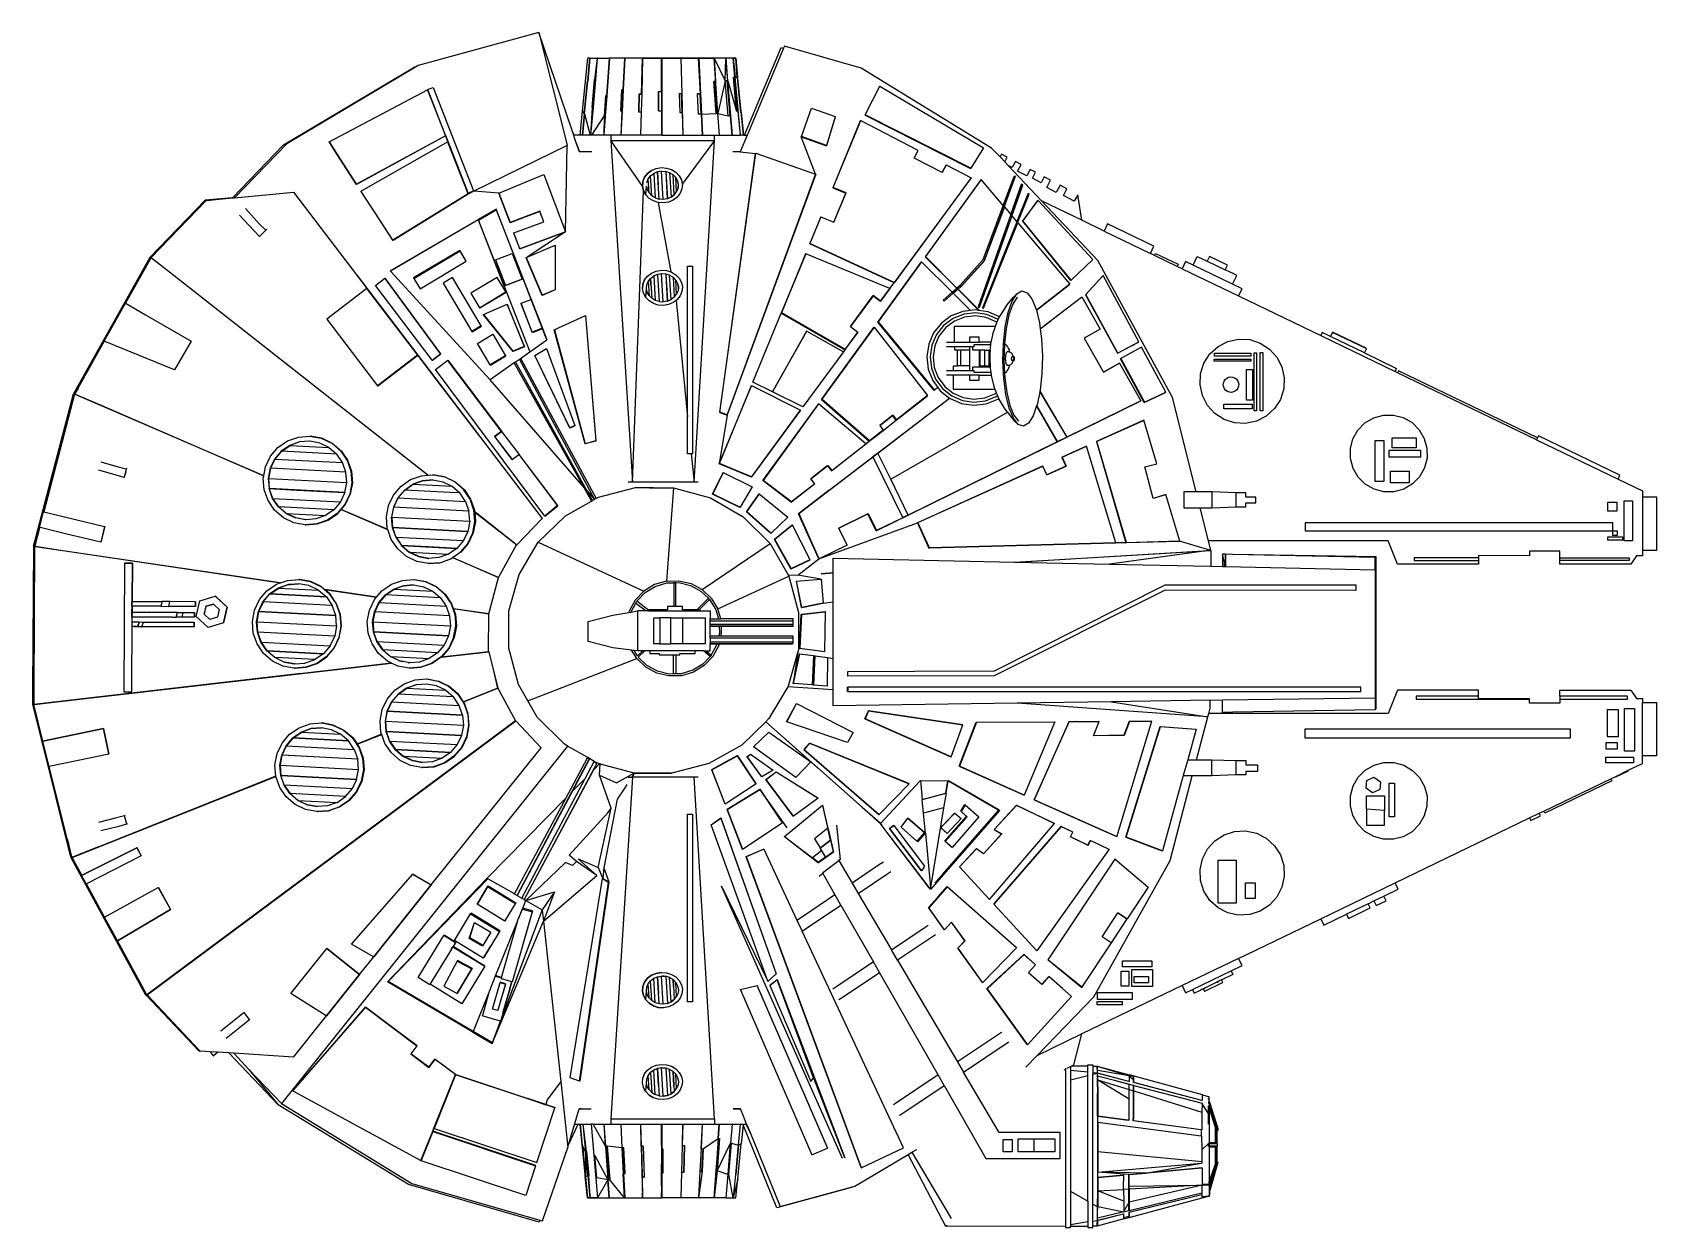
# Model space of a CAD drawing. Header units: metres. Extents: x 38.5 to 96.3, y 24.8 to 67.3.
import ezdxf

# ---------------------------------------------------------------- set-up
doc = ezdxf.new("R2010")
doc.units = ezdxf.units.M

msp = doc.modelspace()

# ---------------------------------------------------------------- linework, layer by layer
for p, q in [((59.589, 66.36), (59.589, 66.359)), ((60.226, 66.36), (60.226, 66.358)), ((60.902, 66.342), (60.905, 66.342)), ((60.908, 66.359), (60.908, 66.359)), ((61.589, 66.359), (61.589, 66.359)), ((62.217, 66.359), (62.217, 66.358)), ((62.768, 66.359), (62.768, 66.359)), ((63.252, 65.559), (63.183, 66.359)), ((63.189, 66.36), (63.189, 66.359)), ((58.274, 65.545), (58.275, 65.546)), ((58.553, 65.607), (58.552, 65.603)), ((58.556, 65.603), (58.554, 65.603)), ((62.807, 65.536), (62.807, 65.534)), ((63.232, 65.558), (63.232, 65.557)), ((63.489, 65.681), (63.489, 65.679)), ((68.133, 64.339), (68.648, 65.355)), ((68.648, 65.355), (68.655, 65.367)), ((58.934, 65.024), (58.883, 64.298)), ((58.943, 65.027), (58.943, 65.024)), ((59.536, 65.23), (59.501, 65.229)), ((60.104, 65.078), (60.088, 64.45)), ((60.185, 65.082), (60.185, 65.079)), ((60.901, 65.173), (60.901, 65.171)), ((61.612, 65.097), (61.531, 65.096)), ((58.164, 64.385), (58.36, 63.628)), ((58.899, 64.297), (58.891, 64.298)), ((59.49, 64.472), (59.449, 63.628)), ((60.172, 64.451), (60.151, 63.628)), ((62.323, 64.371), (62.837, 64.396)), ((67.072, 64.278), (66.762, 63.245)), ((57.796, 63.628), (57.721, 63.79)), ((63.963, 63.672), (63.938, 63.628)), ((65.87, 63.574), (65.868, 63.565)), ((66.37, 62.24), (65.868, 63.565)), ((49.37, 62.938), (49.37, 62.938)), ((62.973, 53.77), (64.245, 62.968)), ((70.964, 62.456), (70.964, 62.456)), ((71.015, 62.555), (71.021, 62.566)), ((60.376, 61.948), (60.426, 62.071)), ((61.048, 62.334), (61.105, 61.367)), ((72.262, 62.048), (70.278, 59.31)), ((44.69, 61.295), (42.724, 59.266)), ((44.712, 61.297), (44.69, 61.295)), ((47.819, 61.596), (47.811, 61.604)), ((55.119, 61.564), (55.512, 60.52)), ((60.674, 61.397), (60.552, 61.471)), ((60.783, 61.231), (61.231, 58.765)), ((61.352, 61.508), (61.24, 61.424)), ((73.739, 60.573), (74.28, 61.297)), ((73.92, 61.526), (73.919, 61.526)), ((74.288, 61.305), (74.28, 61.297)), ((74.28, 61.297), (74.281, 61.296)), ((50.581, 61.072), (50.581, 61.072)), ((50.718, 60.86), (50.719, 60.86)), ((73.557, 60.504), (72.331, 57.463)), ((73.739, 60.573), (73.747, 60.581)), ((75.452, 58.461), (73.739, 60.573)), ((53.959, 59.148), (53.745, 59.509)), ((42.724, 59.266), (40.131, 54.636)), ((54.993, 59.197), (55.591, 59.417)), ((54.993, 59.197), (55.304, 58.259)), ((55.591, 59.417), (55.946, 58.506)), ((56.085, 59.278), (56.65, 57.935)), ((70.145, 59.126), (70.136, 59.118)), ((70.136, 59.118), (70.136, 59.118)), ((71.23, 58.041), (70.145, 59.126)), ((78.425, 59.352), (78.28, 59.422)), ((43.41, 58.762), (43.407, 58.757)), ((50.073, 58.642), (52.236, 55.805)), ((55.946, 58.506), (55.348, 58.287)), ((60.755, 58.676), (60.812, 57.71)), ((61.26, 58.603), (61.26, 58.603)), ((75.452, 58.461), (75.459, 58.469)), ((55.373, 58.035), (54.435, 57.478)), ((55.373, 58.035), (55.363, 58.052)), ((57.12, 58.133), (57.122, 58.126)), ((60.337, 57.858), (60.365, 58.174)), ((61.415, 57.749), (61.826, 53.611)), ((67.615, 56.823), (68.423, 57.923)), ((69.014, 58.171), (68.684, 57.723)), ((69.013, 58.171), (68.684, 57.723)), ((69.014, 58.171), (69.013, 58.171)), ((71.268, 58.004), (71.431, 58.146)), ((72.193, 57.405), (71.441, 58.155)), ((71.512, 58.286), (71.51, 58.283)), ((41.865, 57.645), (41.865, 57.645)), ((42.559, 57.242), (42.559, 57.242)), ((54.425, 57.494), (54.435, 57.478)), ((60.783, 57.587), (60.784, 57.587)), ((65.156, 57.3), (67.419, 56)), ((54.491, 56.848), (54.155, 56.648)), ((56.308, 56.605), (56.303, 56.624)), ((66.057, 56.655), (64.846, 54.503)), ((68.598, 56.992), (70.6, 54.563)), ((74.743, 57.04), (74.745, 57.037)), ((74.759, 57.048), (74.757, 57.051)), ((74.79, 57.076), (74.791, 57.073)), ((84.389, 56.61), (84.336, 56.501)), ((84.677, 56.472), (84.389, 56.61)), ((43.584, 55.282), (41.088, 56.303)), ((56.02, 56.111), (55.616, 55.946)), ((77.85, 56.274), (77.85, 56.274)), ((84.677, 56.471), (84.677, 56.472)), ((85.892, 55.885), (84.677, 56.471)), ((52.743, 55.624), (53.039, 55.848)), ((52.752, 55.615), (52.743, 55.624)), ((53.048, 55.84), (52.752, 55.615)), ((55.655, 55.528), (54.802, 54.929)), ((55.886, 55.69), (55.885, 55.693)), ((55.894, 55.676), (55.894, 55.675)), ((57.639, 53.223), (56.395, 55.798)), ((77.105, 55.873), (77.117, 55.88)), ((85.892, 55.885), (87.028, 55.337)), ((72.579, 55.424), (72.55, 55.424)), ((86.975, 55.227), (87.028, 55.337)), ((87.067, 55.183), (86.975, 55.227)), ((92.009, 52.799), (87.067, 55.183)), ((40.057, 54.417), (40.038, 54.428)), ((40.131, 54.636), (40.128, 54.632)), ((78.067, 54.135), (78.827, 54.488)), ((40.913, 54.049), (40.912, 54.044)), ((69.047, 51.394), (73.193, 53.777)), ((68.655, 53.304), (69.114, 53.664)), ((47.395, 52.393), (47.695, 52.6)), ((48.807, 52.854), (48.418, 52.929)), ((49.178, 52.676), (48.822, 52.854)), ((54.962, 52.918), (54.962, 52.918)), ((54.97, 52.91), (55.213, 53.094)), ((55.585, 52.098), (54.97, 52.91)), ((55.213, 53.094), (55.834, 52.273)), ((74.914, 52.833), (74.914, 52.833)), ((76.005, 52.568), (75.141, 52.176)), ((77.424, 49.145), (76.378, 52.737)), ((49.723, 52.069), (49.505, 52.408)), ((55.834, 52.273), (55.827, 52.281)), ((68.589, 52.327), (68.588, 52.327)), ((49.68, 51.644), (47.001, 51.786)), ((66.776, 51.858), (66.776, 51.858)), ((47.918, 51.012), (47.918, 51.012)), ((47.934, 51.011), (47.934, 51.011)), ((51.771, 51.014), (51.77, 51.014)), ((51.774, 51.014), (52.073, 51.22)), ((53.372, 50.929), (53.371, 50.929)), ((53.38, 50.929), (53.381, 50.928)), ((58.245, 50.991), (58.515, 50.681)), ((62.712, 50.869), (62.72, 50.882)), ((64.504, 51.347), (64.504, 51.347)), ((65.514, 50.581), (64.504, 51.347)), ((65.524, 50.589), (64.513, 51.356)), ((64.513, 51.356), (65.514, 50.581)), ((66.338, 51.224), (65.515, 50.58)), ((66.348, 51.233), (65.524, 50.589)), ((66.338, 51.224), (66.348, 51.233)), ((49.248, 50.313), (47.281, 50.417)), ((51.164, 49.607), (49.51, 50.323)), ((49.514, 50.327), (51.161, 49.614)), ((64.793, 49.483), (63.929, 50.248)), ((65.514, 50.581), (65.515, 50.58)), ((65.515, 50.58), (65.524, 50.589)), ((38.812, 49.677), (38.812, 49.678)), ((48.244, 49.956), (47.887, 50.023)), ((48.246, 49.778), (48.245, 49.778)), ((51.331, 49.686), (51.303, 50.05)), ((67.197, 49.663), (68.242, 50.176)), ((39.709, 49.462), (39.709, 49.462)), ((51.389, 49.516), (51.392, 49.514)), ((51.394, 49.507), (51.392, 49.509)), ((56.518, 49.163), (60.268, 47.421)), ((65.498, 48.211), (64.919, 49.251)), ((79.308, 49.193), (79.321, 49.197)), ((39.617, 48.862), (39.617, 48.856)), ((51.666, 49.042), (51.667, 49.042)), ((52.582, 48.993), (52.581, 48.994)), ((52.597, 48.993), (52.598, 48.992)), ((55.758, 49.056), (55.748, 49.062)), ((41.809, 48.418), (41.809, 48.418)), ((47.689, 47.659), (47.687, 47.659)), ((47.712, 47.661), (47.713, 47.661)), ((48.014, 47.833), (48.018, 47.833)), ((48.918, 47.482), (50.768, 47.208)), ((50.764, 47.203), (48.926, 47.475)), ((55.111, 47.901), (55.099, 47.904)), ((42.071, 47.057), (42.07, 46.887)), ((43.141, 47.051), (43.142, 47.051)), ((43.141, 47.051), (43.142, 47.051)), ((44.705, 46.882), (44.972, 46.963)), ((46.587, 46.7), (46.747, 47.036)), ((53.04, 47.186), (51.092, 47.289)), ((59.983, 46.992), (60.352, 46.717)), ((60.451, 46.729), (60.018, 47.058)), ((42.332, 46.324), (42.277, 46.158)), ((42.331, 46.324), (42.331, 46.324)), ((44.277, 46.313), (44.276, 46.147)), ((44.289, 46.664), (44.288, 46.496)), ((45.328, 46.298), (44.782, 46.132)), ((45.328, 46.298), (45.323, 46.298)), ((46.548, 45.962), (46.519, 46.333)), ((50.663, 45.97), (50.635, 46.331)), ((54.773, 46.61), (54.76, 46.61)), ((54.761, 46.616), (54.774, 46.612)), ((61.234, 46.469), (61.641, 46.469)), ((61.641, 46.469), (62.454, 46.469)), ((62.454, 46.469), (62.454, 45.542)), ((62.629, 46.369), (65.579, 46.369)), ((65.579, 46.238), (62.629, 46.238)), ((44.782, 46.132), (44.777, 46.132)), ((50.671, 45.97), (50.671, 45.97)), ((62.629, 45.75), (62.629, 45.817)), ((50.996, 45.33), (50.995, 45.33)), ((53.069, 45.073), (54.754, 45.269)), ((54.753, 45.274), (54.766, 45.274)), ((62.454, 45.542), (61.641, 45.542)), ((66.3, 45.13), (66.307, 45.128)), ((66.797, 45.062), (66.804, 45.06)), ((47.861, 44.682), (47.857, 44.683)), ((51.947, 44.874), (51.902, 44.882)), ((67.525, 44.4), (67.525, 44.57)), ((51.55, 43.764), (51.85, 43.97)), ((53.33, 44.049), (52.974, 44.226)), ((53.859, 43.486), (55.079, 43.971)), ((55.078, 43.977), (55.09, 43.98)), ((66.995, 43.908), (65.392, 44.022)), ((38.604, 43.392), (39.587, 43.507)), ((42.067, 43.843), (42.062, 43.843)), ((54.012, 43.053), (53.89, 43.441)), ((65.696, 43.428), (65.701, 43.425)), ((80.846, 43.546), (80.4, 43.537)), ((42.607, 33.07), (55.716, 42.806)), ((48.819, 42.736), (48.823, 42.736)), ((53.829, 43.016), (51.157, 43.158)), ((71.191, 41.535), (68.135, 42.887)), ((68.251, 43.162), (71.611, 42.674)), ((72.091, 42.758), (74.876, 42.775)), ((75.664, 42.779), (75.638, 42.782)), ((75.694, 42.779), (75.668, 42.782)), ((76.45, 42.787), (76.449, 42.784)), ((41.06, 42.536), (41.25, 41.628)), ((47.804, 42.204), (47.804, 42.204)), ((47.806, 42.204), (48.107, 42.411)), ((50.078, 41.988), (50.948, 42.334)), ((50.948, 42.333), (50.078, 41.987)), ((50.081, 41.983), (50.95, 42.329)), ((71.616, 42.673), (71.611, 42.674)), ((39.128, 41.185), (38.903, 42.085)), ((41.25, 41.628), (39.134, 41.186)), ((51.443, 41.792), (51.444, 41.792)), ((66.159, 42.014), (69.698, 40.576)), ((39.134, 41.186), (39.128, 41.185)), ((52.048, 41.398), (52.402, 41.332)), ((52.403, 41.15), (52.388, 41.15)), ((53.185, 41.319), (53.539, 41.552)), ((58.696, 41.288), (58.464, 41.052)), ((63.161, 39.85), (62.69, 41.078)), ((62.69, 41.078), (62.693, 41.071)), ((64.616, 40.723), (64.978, 40.994)), ((64.87, 41.061), (64.873, 41.058)), ((64.978, 40.994), (64.972, 40.999)), ((64.972, 40.999), (66.458, 40.073)), ((64.978, 40.994), (65.635, 40.585)), ((66.209, 41.355), (66.212, 41.352)), ((66.447, 41.143), (66.451, 41.146)), ((66.454, 41.143), (66.45, 41.14)), ((80.465, 40.858), (80.465, 41.429)), ((94.822, 40.838), (95.268, 41.053)), ((47.188, 40.837), (46.447, 40.542)), ((47.371, 40.87), (47.371, 40.871)), ((58.184, 40.767), (57.715, 40.29)), ((62.785, 28.671), (62.055, 40.81)), ((64.255, 40.579), (64.259, 40.573)), ((64.61, 40.727), (64.616, 40.723)), ((65.588, 39.421), (64.616, 40.723)), ((65.635, 40.585), (65.635, 40.586)), ((65.635, 40.585), (65.64, 40.582)), ((65.641, 40.582), (65.64, 40.582)), ((65.64, 40.582), (66.464, 40.068)), ((70.086, 40.673), (70.086, 40.673)), ((71.097, 40.68), (72.527, 39.849)), ((47.699, 40.224), (47.7, 40.223)), ((63.161, 39.85), (63.165, 39.844)), ((64.39, 40.373), (64.392, 40.374)), ((64.686, 39.932), (64.687, 39.932)), ((64.688, 39.93), (64.688, 39.93)), ((64.69, 39.927), (64.69, 39.927)), ((66.458, 40.073), (66.464, 40.068)), ((71.003, 40.244), (71.003, 40.244)), ((41.892, 39.137), (41.808, 39.439)), ((63.011, 39.36), (64.969, 33.822)), ((63.011, 39.36), (63.012, 39.354)), ((68.03, 39.746), (68.051, 39.715)), ((70.924, 39.721), (70.457, 36.889)), ((72.723, 38.954), (73.515, 39.81)), ((72.888, 39.639), (72.828, 39.674)), ((72.887, 39.638), (72.887, 39.638)), ((66.813, 38.986), (66.813, 38.986)), ((70.458, 36.834), (68.772, 39.05)), ((70.243, 38.839), (70.257, 38.831)), ((71.048, 38.812), (71.049, 38.813)), ((75.104, 39.056), (75.514, 38.861)), ((75.521, 38.858), (75.11, 39.052)), ((75.439, 38.685), (75.521, 38.858)), ((75.439, 38.684), (75.439, 38.685)), ((76.067, 38.386), (75.439, 38.684)), ((75.514, 38.861), (75.521, 38.858)), ((39.741, 38.582), (39.74, 38.587)), ((39.897, 37.961), (39.741, 38.582)), ((40.288, 37.322), (42.255, 38.305)), ((66.533, 38.3), (66.539, 38.29)), ((66.601, 38.19), (66.539, 38.29)), ((66.541, 38.288), (66.539, 38.29)), ((71.226, 38.315), (70.988, 38.524)), ((72.092, 38.263), (71.495, 37.618)), ((76.81, 38.246), (74.246, 34.638)), ((76.067, 38.386), (76.149, 38.56)), ((76.142, 38.564), (76.149, 38.56)), ((76.149, 38.56), (76.21, 38.531)), ((76.211, 38.531), (76.21, 38.531)), ((76.21, 38.531), (76.803, 38.25)), ((76.803, 38.25), (76.81, 38.246)), ((76.803, 38.25), (76.81, 38.246)), ((39.897, 37.961), (39.918, 37.966)), ((39.918, 37.966), (39.938, 37.975)), ((66.469, 37.789), (66.264, 37.944)), ((66.482, 37.77), (66.482, 37.769)), ((71.075, 37.562), (70.892, 37.352)), ((41.099, 35.835), (40.452, 37.021)), ((52.065, 37.366), (52.711, 36.981)), ((66.5, 37.288), (66.629, 37.399)), ((70.896, 37.357), (70.896, 37.357)), ((43.009, 36.887), (43.443, 36.101)), ((55.766, 36.604), (55.929, 36.511)), ((67.277, 36.265), (67.065, 36.637)), ((70.456, 36.834), (70.415, 36.881)), ((54.126, 35.973), (54.111, 35.948)), ((55.154, 35.344), (54.126, 35.973)), ((56.311, 36.055), (55.599, 33.569)), ((55.961, 36.155), (55.952, 36.124)), ((56.566, 35.841), (56.565, 35.847)), ((74.246, 34.638), (72.718, 36.292)), ((55.154, 35.344), (55.14, 35.32)), ((55.806, 35.761), (55.814, 35.789)), ((77.443, 35.776), (77.443, 35.776)), ((53.431, 34.696), (53.431, 34.696)), ((53.545, 34.883), (53.545, 34.883)), ((71.433, 34.737), (71.438, 34.729)), ((54.578, 34.401), (54.578, 34.401)), ((69.291, 34.302), (71.419, 30.692)), ((73.788, 34.503), (73.782, 34.51)), ((74.187, 34.152), (74.187, 34.152)), ((43.367, 33.638), (42.623, 33.085)), ((54.202, 31.771), (51.18, 33.553)), ((54.989, 33.738), (54.779, 33.216)), ((55.214, 33.694), (55.002, 33.755)), ((55.179, 33.578), (55.179, 33.578)), ((55.18, 33.581), (55.18, 33.581)), ((55.183, 33.59), (55.183, 33.59)), ((55.187, 33.604), (55.187, 33.604)), ((55.189, 33.609), (55.189, 33.609)), ((55.193, 33.622), (55.192, 33.622)), ((60.552, 32.869), (60.509, 33.577)), ((61.31, 33.614), (61.188, 33.689)), ((61.188, 33.688), (61.188, 33.689)), ((61.188, 33.688), (61.31, 33.615)), ((61.24, 32.822), (61.188, 33.688)), ((64.969, 33.822), (64.97, 33.816)), ((70.729, 30.229), (68.647, 33.87)), ((42.577, 33.089), (42.591, 33.099)), ((44.478, 31.093), (42.607, 33.07)), ((52.675, 33.459), (52.675, 33.459)), ((53.65, 33.144), (53.638, 33.124)), ((54.763, 33.162), (54.529, 32.343)), ((55.354, 33.467), (55.084, 32.526)), ((55.5, 33.271), (55.5, 33.272)), ((55.508, 33.3), (55.508, 33.299)), ((60.337, 32.9), (60.365, 33.215)), ((60.455, 32.968), (60.426, 33.469)), ((61.352, 32.906), (61.436, 33.014)), ((64.297, 33.397), (66.795, 27.628)), ((73.906, 31.298), (75.473, 33.015)), ((75.149, 33.302), (75.149, 33.301)), ((46.064, 32.449), (46.06, 32.445)), ((61.352, 32.906), (61.24, 32.821)), ((61.24, 32.821), (61.24, 32.822)), ((61.352, 32.906), (61.31, 32.875)), ((46.256, 32.201), (46.26, 32.205)), ((47.81, 30.859), (48.985, 32.327)), ((48.985, 32.327), (48.985, 32.327)), ((54.885, 31.367), (54.202, 31.77)), ((44.495, 31.075), (44.478, 31.093)), ((44.496, 31.074), (44.495, 31.075)), ((44.849, 31.051), (44.496, 31.074)), ((45.113, 31.034), (44.849, 31.051)), ((45.52, 31.008), (45.113, 31.034)), ((45.69, 30.997), (45.52, 31.008)), ((47.81, 30.859), (45.69, 30.997)), ((47.819, 30.868), (47.81, 30.859)), ((73.846, 30.503), (74.239, 30.909)), ((60.509, 30.312), (60.551, 29.606)), ((75.218, 30.407), (75.262, 30.43)), ((76.06, 30.321), (75.434, 30.389)), ((75.435, 30.058), (76.06, 30.208)), ((76.379, 30.487), (76.393, 30.484)), ((76.385, 30.489), (76.393, 30.487)), ((77.689, 30.14), (77.675, 30.144)), ((77.675, 30.131), (77.689, 30.127)), ((77.525, 29.705), (77.675, 29.666)), ((77.525, 29.366), (77.525, 29.705)), ((77.689, 29.771), (77.675, 29.774)), ((77.675, 29.2), (77.675, 29.666)), ((56.786, 29.18), (57.114, 29.071)), ((57.111, 29.058), (56.786, 29.18)), ((57.114, 29.071), (57.111, 29.058)), ((60.783, 29.364), (60.784, 29.364)), ((76.394, 29.281), (76.408, 29.28)), ((77.675, 29.2), (77.689, 29.199)), ((77.675, 28.72), (77.675, 29.2)), ((80.344, 28.86), (80.117, 29.201)), ((80.344, 29.435), (80.344, 29.435)), ((80.344, 29.372), (80.344, 29.401)), ((80.364, 29.136), (80.354, 29.166)), ((52.767, 28.224), (52.804, 28.334)), ((52.809, 28.332), (52.814, 28.34)), ((57.595, 27.748), (57.932, 28.479)), ((59.093, 28.671), (59.093, 28.479)), ((60.151, 28.479), (60.171, 27.691)), ((62.312, 27.607), (62.355, 28.479)), ((62.916, 27.968), (62.952, 28.479)), ((63.408, 28.479), (63.406, 28.454)), ((63.893, 28.479), (64.047, 28.176)), ((76.397, 28.767), (76.397, 28.541)), ((77.394, 28.635), (77.406, 28.635)), ((77.667, 28.602), (77.669, 28.639)), ((80.089, 28.277), (77.667, 28.602)), ((77.669, 28.639), (77.675, 28.72)), ((77.669, 28.639), (77.682, 28.639)), ((80.622, 28.25), (80.596, 28.343)), ((60.902, 27.723), (60.901, 27.723)), ((61.631, 27.72), (61.637, 27.718)), ((62.94, 27.969), (62.863, 27.253)), ((63.262, 26.697), (63.356, 27.797)), ((63.349, 27.797), (63.355, 27.797)), ((74.134, 27.961), (74.883, 27.961)), ((74.883, 27.961), (74.883, 27.498)), ((80.089, 28.279), (80.089, 28.277)), ((80.089, 28.277), (80.089, 28.051)), ((80.596, 27.815), (80.365, 27.815)), ((80.596, 28.114), (80.622, 28.098)), ((80.622, 27.815), (80.622, 27.846)), ((80.642, 28.085), (80.646, 28.082)), ((69.796, 27.479), (71.201, 25.126)), ((74.883, 27.498), (74.134, 27.498)), ((76.398, 27.154), (76.412, 27.156)), ((76.412, 27.143), (76.398, 27.144)), ((80.118, 27.142), (76.413, 27.499)), ((80.368, 27.667), (80.368, 27.691)), ((80.368, 27.667), (80.596, 27.667)), ((80.368, 27.667), (80.368, 26.457)), ((80.622, 27.157), (80.596, 27.08)), ((80.622, 27.669), (80.622, 27.67)), ((60.901, 27.041), (60.902, 27.041)), ((60.96, 26.748), (60.908, 26.747)), ((61.612, 26.768), (61.612, 26.765)), ((62.271, 26.795), (62.271, 26.792)), ((62.834, 26.821), (62.834, 26.824)), ((63.255, 26.697), (63.255, 26.694)), ((63.263, 26.693), (63.264, 26.697)), ((67.995, 26.936), (67.999, 26.928)), ((80.596, 27.08), (80.368, 26.457)), ((80.382, 26.188), (80.515, 26.665)), ((80.596, 27.08), (80.596, 27.08)), ((80.658, 27.055), (80.658, 27.081)), ((80.671, 27.098), (80.664, 27.098)), ((59.015, 26.498), (59.015, 26.501)), ((60.215, 26.286), (60.214, 26.286)), ((60.215, 26.276), (60.214, 26.276)), ((60.218, 26.174), (60.215, 26.174)), ((60.905, 26.039), (60.902, 26.039)), ((60.902, 25.983), (60.902, 26.039)), ((60.902, 25.926), (60.902, 25.983)), ((60.905, 26.039), (60.905, 25.983)), ((60.905, 25.983), (60.905, 25.983)), ((60.905, 25.983), (60.905, 25.926)), ((77.511, 26.166), (77.327, 26.156)), ((80.382, 26.3), (80.346, 26.3)), ((80.382, 26.135), (80.382, 26.135)), ((80.382, 26.135), (80.382, 26.117)), ((58.351, 25.854), (58.351, 25.854)), ((58.621, 25.855), (58.621, 25.855)), ((60.902, 25.903), (60.902, 25.926)), ((60.902, 25.897), (60.902, 25.903)), ((60.902, 25.896), (60.902, 25.897)), ((60.902, 25.886), (60.902, 25.896)), ((60.905, 25.886), (60.902, 25.886)), ((60.905, 25.926), (60.905, 25.903)), ((60.905, 25.903), (60.905, 25.897)), ((60.905, 25.897), (60.905, 25.896)), ((60.905, 25.896), (60.905, 25.886)), ((63.189, 25.855), (63.449, 25.855)), ((77.511, 25.696), (77.332, 25.387)), ((77.332, 25.366), (77.51, 25.409)), ((76.06, 25.002), (75.434, 24.897)), ((76.397, 25.007), (76.383, 25.003)), ((76.383, 24.999), (76.397, 25.003)), ((76.386, 25.136), (76.4, 25.139)), ((76.388, 25.336), (76.402, 25.339)), ((77.525, 25.294), (77.511, 25.291)), ((77.511, 25.287), (77.525, 25.291)), ((77.525, 25.159), (77.511, 25.195))]:
    msp.add_line(p, q)
for points in [[(56.542, 67.273), (52.244, 66.098), (52.207, 66.076), (52.147, 66.041), (47.575, 63.321), (45.717, 61.402)], [(57.87, 63.35), (57.982, 63.033), (57.978, 63.033), (57.87, 63.35), (57.796, 63.569), (57.776, 63.628), (57.721, 63.79), (56.542, 67.273), (57.542, 63.266), (57.545, 63.259), (54.224, 61.629), (54.218, 61.652), (54.019, 61.554)], [(63.845, 63.628), (65.147, 66.74), (65.236, 66.715)], [(79.909, 50.95), (79.07, 54.298), (76.411, 59.175), (74.411, 61.289), (73.219, 62.549), (73.103, 62.672), (72.932, 62.851), (72.634, 63.167), (67.996, 66.002), (65.265, 66.784), (65.236, 66.715), (63.963, 63.672), (63.945, 63.628)], [(45.634, 61.394), (45.643, 61.403), (47.457, 63.276), (52.126, 66.054)], [(52.147, 66.041), (52.126, 66.054), (52.207, 66.076)], [(58.353, 66.36), (58.353, 66.36), (58.352, 66.36), (58.351, 66.36), (58.262, 66.36), (58.077, 64.495), (57.991, 63.628)], [(58.091, 63.628), (58.164, 64.385), (58.164, 64.385), (58.275, 65.545), (58.275, 65.546), (58.353, 66.36), (58.353, 66.36), (58.613, 66.36), (58.521, 65.607), (58.552, 65.603), (58.554, 65.603), (58.468, 64.61)], [(58.351, 66.36), (58.273, 65.546), (58.275, 65.546), (58.275, 65.546)], [(58.387, 63.628), (58.471, 64.61), (58.556, 65.603), (58.556, 65.607), (58.621, 66.36), (58.621, 66.36), (59.036, 66.36), (58.942, 65.027), (58.909, 65.027), (58.858, 64.297), (58.883, 64.298), (58.891, 64.298), (58.844, 63.628)], [(58.621, 66.36), (58.613, 66.36), (58.549, 65.608), (58.553, 65.607), (58.556, 65.607)], [(59.592, 66.358), (59.589, 66.359), (59.584, 66.36), (59.584, 66.36), (59.578, 66.36), (59.578, 66.36), (59.044, 66.36), (59.044, 66.359), (58.95, 65.026), (58.95, 65.024), (58.899, 64.297), (58.852, 63.628)], [(59.044, 66.359), (59.038, 66.36), (59.036, 66.36)], [(59.044, 66.36), (59.038, 66.36), (59.038, 66.36)], [(59.584, 66.36), (59.578, 66.36), (59.038, 66.36)], [(60.218, 66.36), (59.589, 66.36), (59.592, 66.359), (59.592, 66.358), (59.536, 65.231), (59.536, 65.23), (59.498, 64.471), (59.456, 63.628)], [(59.584, 66.36), (59.528, 65.233), (59.536, 65.231)], [(59.578, 66.36), (59.578, 66.36), (59.578, 66.36)], [(60.227, 66.358), (60.226, 66.358), (60.221, 66.359), (60.218, 66.359), (59.592, 66.359)], [(60.901, 66.359), (60.902, 66.359), (60.901, 66.36), (60.901, 66.359), (60.227, 66.359), (60.227, 66.358), (60.194, 65.08), (60.194, 65.079), (60.178, 64.449), (60.156, 63.628)], [(60.188, 65.082), (60.221, 66.359), (60.218, 66.36), (60.218, 66.359)], [(60.227, 66.359), (60.226, 66.36), (60.901, 66.36)], [(60.792, 64.49), (60.792, 65.17), (60.789, 65.172), (60.901, 65.173), (60.902, 65.173), (60.902, 65.929), (60.902, 65.939), (60.902, 66.041), (60.902, 66.162), (60.902, 66.176), (60.902, 66.232), (60.902, 66.289), (60.902, 66.312), (60.902, 66.318), (60.905, 66.318), (60.905, 66.319), (60.905, 66.329), (60.905, 66.336), (60.905, 66.336), (60.908, 66.336)], [(60.902, 66.318), (60.902, 66.319), (60.902, 66.329), (60.902, 66.336), (60.902, 66.342), (60.902, 66.357), (60.902, 66.359), (60.905, 66.357)], [(60.908, 66.357), (60.905, 66.357), (60.902, 66.357)], [(60.902, 66.336), (60.905, 66.336), (60.905, 66.342), (60.905, 66.342), (60.908, 66.342)], [(60.902, 66.329), (60.905, 66.329), (60.905, 66.329), (60.908, 66.329)], [(60.908, 66.319), (60.905, 66.319), (60.905, 66.319), (60.902, 66.319)], [(60.902, 66.312), (60.905, 66.312), (60.905, 66.318), (60.905, 66.318), (60.908, 66.318), (60.908, 66.312), (60.908, 66.289), (60.908, 66.232), (60.908, 66.176), (60.908, 66.162), (60.908, 66.041), (60.908, 65.939)], [(60.905, 66.232), (60.905, 66.289), (60.905, 66.312), (60.905, 66.312), (60.905, 66.289), (60.905, 66.232), (60.905, 66.232), (60.902, 66.232)], [(60.902, 66.289), (60.905, 66.289), (60.905, 66.289), (60.908, 66.289)], [(60.908, 66.232), (60.905, 66.232), (60.905, 66.176), (60.905, 66.162), (60.905, 66.041), (60.905, 65.939), (60.902, 65.939)], [(60.908, 66.176), (60.905, 66.176), (60.902, 66.176)], [(60.902, 66.162), (60.905, 66.162), (60.908, 66.162)], [(60.908, 66.041), (60.905, 66.041), (60.902, 66.041)], [(60.908, 65.929), (60.905, 65.929), (60.902, 65.929)], [(60.908, 66.318), (60.908, 66.319), (60.908, 66.329), (60.908, 66.336), (60.908, 66.342), (60.908, 66.357), (60.908, 66.359), (60.905, 66.357), (60.905, 66.342), (60.905, 66.336), (60.905, 66.329), (60.905, 66.319), (60.905, 66.318), (60.905, 66.312), (60.908, 66.312)], [(60.905, 63.628), (60.905, 64.489), (60.905, 64.625), (60.905, 65.171), (60.905, 65.465), (60.905, 65.929), (60.905, 65.939), (60.908, 65.939), (60.908, 65.929), (60.908, 65.467), (60.908, 65.465), (60.908, 64.627), (60.908, 64.625), (60.908, 63.628), (61.653, 63.628), (61.658, 63.628), (62.353, 63.628), (62.36, 63.628), (62.785, 63.628), (62.956, 63.628), (62.902, 64.397), (62.887, 64.397), (62.837, 64.396), (62.757, 65.533), (62.757, 65.535), (62.807, 65.536), (62.807, 65.536), (62.822, 65.536), (62.807, 65.534), (62.807, 65.536)], [(61.583, 66.359), (60.908, 66.359), (60.908, 66.359), (60.908, 66.359), (61.583, 66.359)], [(61.583, 66.358), (61.583, 66.359), (61.583, 66.359), (61.583, 66.358), (61.615, 65.099), (61.612, 65.099), (61.531, 65.098), (61.531, 65.096), (61.548, 64.43), (61.629, 64.431), (61.632, 64.431), (61.653, 63.628)], [(61.583, 66.358), (61.583, 66.358), (61.588, 66.359), (61.589, 66.359), (62.219, 66.359)], [(62.219, 66.358), (62.219, 66.359), (62.217, 66.359), (61.589, 66.359), (61.588, 66.359), (61.621, 65.099), (61.658, 63.628)], [(62.307, 64.37), (62.272, 65.094), (62.271, 65.096), (62.28, 65.096), (62.217, 66.358), (62.219, 66.358), (62.224, 66.359), (62.323, 64.371), (62.36, 63.628)], [(62.764, 66.359), (62.225, 66.359), (62.224, 66.359), (62.225, 66.359)], [(62.225, 66.359), (62.225, 66.359), (62.765, 66.359), (62.765, 66.359), (62.765, 66.357), (62.768, 66.321)], [(62.765, 66.359), (62.764, 66.359), (62.764, 66.359), (62.765, 66.357), (62.822, 65.536)], [(63.232, 65.558), (63.232, 65.558), (63.156, 65.557), (63.18, 66.359), (63.18, 66.359), (62.768, 66.359), (62.766, 66.359), (62.766, 66.359), (63.156, 65.557), (62.903, 64.396), (62.766, 66.357), (62.766, 66.359), (62.765, 66.359), (62.764, 66.359)], [(62.766, 66.357), (62.765, 66.357), (62.765, 66.357)], [(63.183, 66.359), (62.768, 66.359), (62.766, 66.359)], [(63.449, 66.359), (63.449, 66.359), (63.449, 66.36), (63.444, 66.359), (63.189, 66.359), (63.183, 66.359), (63.183, 66.359), (63.183, 66.359), (63.18, 66.359), (63.249, 65.559), (63.232, 65.558), (63.232, 65.557), (63.249, 65.559)], [(63.18, 66.359), (63.183, 66.359), (63.183, 66.359)], [(63.808, 63.628), (63.71, 63.628), (63.513, 65.682), (63.588, 65.678), (63.712, 64.432), (63.728, 64.433), (63.808, 63.628), (63.81, 63.628), (63.539, 66.359), (63.537, 66.359), (63.604, 65.68), (63.588, 65.678), (63.537, 66.359), (63.45, 66.359), (63.45, 66.359), (63.449, 66.359), (63.449, 66.359), (63.449, 66.359), (63.449, 66.36), (63.189, 66.36), (63.183, 66.359)], [(63.705, 63.628), (63.623, 64.483), (63.604, 64.483), (63.57, 64.481), (63.455, 65.678), (63.455, 65.68), (63.489, 65.681), (63.489, 65.681), (63.509, 65.681), (63.444, 66.359), (63.444, 66.359)], [(63.444, 66.359), (63.448, 66.359), (63.513, 65.682)], [(63.449, 66.359), (63.448, 66.359), (63.449, 66.359), (63.449, 66.359), (63.45, 66.359), (63.539, 66.359)], [(63.45, 66.359), (63.45, 66.359), (63.45, 66.359)], [(53.213, 63.62), (52.579, 65.245), (52.585, 65.222), (53.219, 63.597), (50.059, 61.875), (50.054, 61.884), (49.104, 63.348), (49.104, 63.347)], [(52.579, 65.245), (52.786, 65.314), (54.218, 61.652)], [(58.161, 64.385), (58.153, 64.384), (58.264, 65.546)], [(58.273, 65.546), (58.264, 65.546), (58.274, 65.545), (58.275, 65.545)], [(58.436, 64.61), (58.521, 65.607), (58.549, 65.608)], [(60.908, 65.467), (60.905, 65.465), (60.908, 65.465)], [(62.887, 64.397), (62.807, 65.534), (62.807, 65.534), (62.757, 65.533)], [(63.415, 63.628), (63.356, 64.308), (63.34, 64.308), (63.263, 64.306), (63.156, 65.555), (63.156, 65.557)], [(63.34, 64.308), (63.232, 65.557), (63.232, 65.557), (63.156, 65.555)], [(63.418, 63.628), (63.252, 65.559), (63.57, 64.481)], [(63.604, 64.483), (63.489, 65.679), (63.489, 65.679), (63.455, 65.678)], [(63.489, 65.681), (63.489, 65.679), (63.509, 65.681)], [(49.081, 63.383), (52.58, 65.231), (52.585, 65.222), (53.214, 63.606), (53.219, 63.597), (53.213, 63.62), (54.019, 61.554), (54.025, 61.531), (54.021, 61.538), (51.349, 59.888)], [(52.58, 65.231), (53.214, 63.606), (50.054, 61.884)], [(58.95, 65.024), (58.943, 65.024), (58.934, 65.024), (58.909, 65.027)], [(58.942, 65.027), (58.943, 65.027), (58.95, 65.026)], [(59.498, 64.471), (59.49, 64.472), (59.464, 64.472), (59.447, 64.472), (59.485, 65.232)], [(59.528, 65.233), (59.485, 65.232), (59.501, 65.229), (59.464, 64.472)], [(60.194, 65.079), (60.185, 65.079), (60.104, 65.078), (60.095, 65.08), (60.079, 64.45), (60.088, 64.45), (60.172, 64.451), (60.178, 64.449)], [(60.095, 65.08), (60.185, 65.082), (60.188, 65.082), (60.194, 65.08)], [(60.789, 65.172), (60.789, 64.49), (60.792, 64.49), (60.902, 64.492), (60.902, 64.489), (60.902, 63.628)], [(60.902, 65.173), (60.905, 65.171), (60.901, 65.171), (60.792, 65.17)], [(61.612, 65.099), (61.612, 65.097), (61.615, 65.099)], [(61.629, 64.431), (61.612, 65.097), (61.621, 65.099)], [(62.353, 63.628), (62.316, 64.371), (62.307, 64.37), (62.219, 64.369), (62.183, 65.093), (62.183, 65.095), (62.271, 65.096)], [(62.28, 65.096), (62.272, 65.094), (62.183, 65.093)], [(58.417, 63.628), (58.858, 64.297), (58.842, 63.628), (58.417, 63.628), (58.387, 63.628), (58.379, 63.628), (58.377, 63.628), (58.36, 63.628), (58.091, 63.628), (58.089, 63.628), (58.088, 63.628), (57.991, 63.628), (57.796, 63.628), (57.776, 63.628)], [(58.077, 64.495), (58.153, 64.384), (58.088, 63.628)], [(58.164, 64.385), (58.161, 64.385), (58.089, 63.628)], [(58.463, 64.611), (58.436, 64.61), (58.377, 63.628)], [(58.471, 64.61), (58.468, 64.61), (58.463, 64.611), (58.379, 63.628)], [(60.902, 64.492), (60.905, 64.489), (60.902, 64.489)], [(60.908, 64.625), (60.905, 64.625), (60.908, 64.627)], [(62.957, 63.628), (62.903, 64.396), (63.263, 64.306)], [(66.997, 61.764), (67.975, 64.141), (67.969, 64.13), (66.99, 61.753)], [(67.074, 64.287), (67.072, 64.278), (67.072, 64.278)], [(71.015, 62.555), (71.015, 62.555), (70.964, 62.456), (70.879, 62.293), (69.878, 62.811), (70.019, 63.084), (67.975, 64.141)], [(68.14, 64.351), (68.133, 64.339), (71.884, 62.435), (71.891, 62.447)], [(53.219, 63.597), (53.305, 63.377), (54.025, 61.531)], [(59.093, 63.628), (58.852, 63.628), (58.844, 63.628), (58.842, 63.628)], [(60.908, 63.628), (60.905, 63.628), (60.902, 63.628), (60.156, 63.628), (60.151, 63.628), (59.456, 63.628), (59.449, 63.628), (59.093, 63.628), (59.093, 63.437), (62.785, 63.437), (62.785, 63.628)], [(62.956, 63.628), (62.957, 63.628), (63.415, 63.628), (63.418, 63.628), (63.705, 63.628), (63.71, 63.628)], [(63.81, 63.628), (63.845, 63.628), (63.938, 63.628), (63.945, 63.628), (63.696, 63.033), (63.433, 63.033)], [(65.868, 63.565), (66.762, 63.245), (66.765, 63.254)], [(49.087, 63.375), (49.086, 63.374), (49.081, 63.383), (49.087, 63.375), (49.104, 63.348), (49.37, 62.938), (49.37, 62.938), (50.059, 61.875), (49.37, 62.938), (49.37, 62.938)], [(49.37, 62.938), (49.37, 62.938), (49.104, 63.347), (49.086, 63.374)], [(53.301, 63.384), (54.021, 61.538), (53.305, 63.377), (53.301, 63.384), (50.216, 61.635)], [(57.479, 60.195), (57.481, 60.188), (57.545, 63.259)], [(58.419, 63.033), (58.02, 63.033), (57.982, 63.033)], [(60.222, 61.811), (59.093, 63.437), (59.862, 51.297), (60.256, 61.65)], [(61.956, 52.3), (62.055, 51.297), (62.785, 63.437), (61.638, 61.878)], [(63.696, 63.033), (64.245, 62.968), (64.249, 62.981), (66.37, 62.24), (66.38, 62.237), (63.237, 53.687), (62.977, 53.783), (64.249, 62.981)], [(73.103, 62.672), (73.191, 62.839), (72.984, 62.949), (72.932, 62.851)], [(60.608, 61.285), (60.456, 61.378), (60.336, 61.502), (60.256, 61.65), (60.222, 61.811), (60.237, 61.974), (60.298, 62.128), (60.403, 62.263), (60.544, 62.369), (60.711, 62.44), (60.893, 62.47), (60.894, 62.47)], [(60.545, 62.369), (60.404, 62.263), (60.299, 62.128), (60.238, 61.974), (60.223, 61.811), (60.257, 61.65), (60.337, 61.502), (60.365, 61.817), (60.392, 61.689), (60.455, 61.571), (60.426, 62.071), (60.509, 62.179)], [(60.545, 62.369), (60.712, 62.44), (60.894, 62.47), (60.894, 62.47), (61.078, 62.457), (61.253, 62.402), (61.405, 62.31), (61.525, 62.185), (61.605, 62.038), (61.638, 61.878), (61.639, 61.877), (61.624, 61.714), (61.562, 61.559), (61.458, 61.425), (61.317, 61.318), (61.15, 61.248), (60.968, 61.218)], [(70.879, 62.293), (70.88, 62.293), (70.964, 62.456), (71.015, 62.555), (71.021, 62.566), (71.905, 62.109), (71.898, 62.098), (71.898, 62.098), (69.168, 58.381), (69.171, 58.386), (69.174, 58.391)], [(75.843, 60.598), (75.696, 61.509), (75.572, 61.276), (75.187, 61.481), (75.31, 61.713), (75.069, 61.842), (74.933, 61.586), (74.591, 61.768), (74.727, 62.023), (74.507, 62.14), (74.395, 61.929), (74.082, 62.095), (74.194, 62.306), (74.005, 62.406), (73.883, 62.177), (73.558, 62.35), (73.68, 62.579), (73.479, 62.686), (73.365, 62.471), (73.219, 62.549)], [(55.12, 61.558), (55.119, 61.564), (56.712, 62.227), (57.479, 60.195), (55.865, 59.587), (55.867, 59.58), (57.481, 60.188), (56.121, 59.293)], [(60.455, 61.571), (60.552, 61.471), (60.509, 62.179), (60.622, 62.264)], [(60.961, 61.343), (60.961, 61.343), (60.901, 62.345), (60.756, 62.321), (60.622, 62.264), (60.674, 61.397), (60.812, 61.353), (60.813, 61.353)], [(61.351, 61.527), (61.31, 62.216), (61.31, 62.217), (61.188, 62.29), (61.24, 61.424), (61.24, 61.423), (61.106, 61.367), (60.961, 61.343), (60.813, 61.353), (60.756, 62.321), (60.782, 61.863), (60.782, 61.863)], [(60.901, 62.345), (61.048, 62.334), (61.049, 62.334)], [(61.188, 62.29), (61.188, 62.291), (61.049, 62.334), (61.106, 61.367), (61.105, 61.367), (60.961, 61.343)], [(61.24, 61.423), (61.352, 61.508), (61.31, 62.216), (61.31, 62.217), (61.188, 62.291)], [(61.352, 61.508), (61.436, 61.616), (61.436, 61.618), (61.407, 62.115), (61.406, 62.117), (61.31, 62.217)], [(61.436, 61.616), (61.486, 61.74), (61.497, 61.87), (61.47, 61.999), (61.406, 62.117)], [(61.407, 62.115), (61.469, 61.999), (61.496, 61.87), (61.485, 61.74), (61.436, 61.618)], [(63.237, 53.687), (63.233, 53.674), (66.377, 62.223), (66.38, 62.237)], [(71.905, 62.109), (69.174, 58.391), (66.175, 59.769)], [(71.518, 58.291), (72.334, 59.204), (73.049, 61.118), (73.047, 61.121), (73.046, 61.122), (72.262, 62.048), (72.254, 62.04), (70.27, 59.302), (71.394, 58.183)], [(73.046, 61.122), (73.431, 62.154), (73.433, 62.156), (73.047, 61.121)], [(73.08, 61.068), (73.488, 62.169), (73.433, 62.156)], [(73.313, 60.81), (73.693, 61.884), (73.694, 61.886), (73.314, 60.809)], [(73.351, 60.749), (73.744, 61.85), (73.694, 61.886)], [(45.643, 61.403), (44.674, 61.31), (42.709, 59.281), (42.724, 59.266), (42.705, 59.276), (40.112, 54.647), (40.109, 54.642), (39.992, 54.432)], [(42.772, 59.263), (42.77, 59.262), (42.755, 59.277), (44.712, 61.297), (44.72, 61.306), (45.634, 61.394), (45.717, 61.402), (47.811, 61.604), (50.432, 58.169), (50.425, 58.176), (48.997, 57.086), (50.802, 54.721)], [(51.354, 59.881), (51.349, 59.888), (50.719, 60.86), (50.581, 61.072), (50.22, 61.628), (50.216, 61.635), (50.22, 61.628)], [(56.716, 60.55), (56.578, 60.914), (55.514, 60.513), (55.12, 61.558), (54.224, 61.629), (54.025, 61.531), (51.354, 59.881), (50.718, 60.86), (50.581, 61.072), (50.22, 61.628), (50.22, 61.628)], [(60.784, 61.231), (60.609, 61.285), (60.457, 61.378), (60.337, 61.502)], [(60.968, 61.218), (60.967, 61.218), (60.967, 61.218), (60.784, 61.231), (60.783, 61.231), (60.608, 61.285)], [(68.688, 57.728), (68.423, 57.923), (68.419, 57.917), (68.684, 57.723), (68.688, 57.728), (69.013, 58.171), (69.017, 58.177), (69.014, 58.171), (69.168, 58.381), (66.169, 59.759), (66.56, 60.708), (66.566, 60.719), (67.028, 60.528), (67.029, 60.527), (67.46, 61.573), (66.997, 61.764), (66.99, 61.753), (67.453, 61.562)], [(67.028, 60.528), (67.453, 61.562), (67.46, 61.573)], [(73.931, 61.553), (73.93, 61.554), (73.931, 61.555), (73.931, 61.553), (73.92, 61.526), (73.53, 60.553), (73.534, 60.549), (72.311, 57.493), (72.331, 57.463), (72.334, 57.459), (73.566, 60.512), (75.412, 58.331), (74.226, 57.402)], [(73.93, 61.554), (73.919, 61.526), (73.53, 60.554)], [(73.566, 60.512), (73.557, 60.504), (73.971, 61.529), (73.931, 61.555)], [(76.635, 60.216), (78.28, 59.422), (78.405, 59.68), (76.759, 60.474), (76.635, 60.216), (75.843, 60.598), (74.411, 61.289)], [(46.644, 60.045), (46.608, 60.025), (46.401, 60.231), (45.891, 60.787)], [(46.104, 61.017), (46.104, 61.017), (46.619, 60.454), (46.827, 60.249), (46.608, 60.025)], [(58.136, 51.115), (54.802, 54.929), (51.263, 58.787), (51.251, 58.799), (54.377, 60.628), (54.386, 60.613), (51.263, 58.787)], [(55.887, 55.689), (55.887, 55.689), (55.886, 55.69), (56.215, 55.921), (56.217, 55.923), (56.823, 56.348), (56.826, 56.349), (56.264, 57.789), (56.663, 56.764), (56.826, 56.349), (55.015, 61), (54.377, 60.628)], [(54.392, 60.604), (55.023, 60.973), (56.262, 57.788)], [(56.823, 56.348), (56.668, 56.745), (56.308, 56.605), (55.909, 57.63), (55.903, 57.649), (56.262, 57.788), (56.264, 57.789), (55.015, 61), (55.023, 60.973)], [(56.576, 60.921), (55.512, 60.52), (55.514, 60.513)], [(55.865, 59.587), (55.653, 60.149), (56.716, 60.55), (56.717, 60.55), (56.576, 60.921), (56.578, 60.914)], [(66.566, 60.719), (66.175, 59.769), (66.169, 59.759)], [(73.088, 61.076), (72.374, 59.153), (72.374, 59.153), (71.554, 58.253), (71.548, 58.248), (71.441, 58.155), (71.433, 58.147), (71.268, 58.004)], [(71.548, 58.248), (72.365, 59.145), (73.08, 61.068), (73.088, 61.076), (73.313, 60.81), (73.314, 60.809), (73.318, 60.804), (72.159, 57.524), (72.19, 57.5), (72.194, 57.497), (73.359, 60.756)], [(73.53, 60.553), (73.53, 60.554), (73.359, 60.756), (73.351, 60.749), (72.19, 57.5)], [(46.863, 60.269), (46.863, 60.269), (46.827, 60.249)], [(54.392, 60.602), (54.392, 60.604), (54.386, 60.613), (54.949, 59.17), (54.4, 60.582)], [(55.867, 59.58), (55.654, 60.142), (55.653, 60.149)], [(52.098, 58.529), (53.745, 59.509), (53.733, 59.529), (52.086, 58.55), (52.098, 58.529), (52.313, 58.169), (53.959, 59.148), (53.959, 59.148), (53.733, 59.529)], [(57.12, 59.713), (57.122, 59.705), (57.122, 58.126), (56.652, 57.928)], [(52.596, 51.538), (43.407, 58.757), (42.769, 59.259), (42.752, 59.272), (41.846, 57.656), (41.841, 57.659), (41.846, 57.656), (41.865, 57.645), (42.559, 57.242), (44.172, 56.306), (43.579, 55.285), (41.083, 56.306), (41.841, 57.659)], [(42.752, 59.272), (42.77, 59.262), (42.769, 59.259)], [(42.755, 59.277), (42.772, 59.263), (43.41, 58.762), (52.604, 51.539)], [(69.017, 58.177), (66.027, 59.411), (65.165, 57.318)], [(70.145, 59.126), (68.598, 56.992), (68.589, 56.983)], [(70.723, 54.659), (70.6, 54.563), (70.591, 54.554), (68.589, 56.983), (70.136, 59.118)], [(70.27, 59.302), (70.278, 59.31), (71.402, 58.19)], [(81.416, 57.909), (81.537, 58.162), (81.195, 58.327), (79.794, 59.003), (79.525, 59.132), (79.404, 58.88), (79.235, 58.962)], [(79.794, 59.003), (79.946, 59.318), (80.297, 59.149), (80.938, 58.84), (81.019, 59.008), (80.378, 59.317), (80.297, 59.149)], [(52.743, 55.624), (50.728, 58.286), (51.066, 58.544)], [(55.946, 58.506), (55.901, 58.479), (55.306, 58.26), (55.304, 58.259), (56.215, 55.921)], [(60.893, 58.826), (60.894, 58.826), (61.078, 58.813), (61.231, 58.765), (61.253, 58.758), (61.405, 58.666), (61.525, 58.541), (61.605, 58.394), (61.639, 58.233), (61.624, 58.07), (61.562, 57.915), (61.458, 57.781), (61.415, 57.749), (61.317, 57.674), (61.15, 57.604), (60.968, 57.574), (60.967, 57.574), (60.784, 57.587), (60.609, 57.641), (60.457, 57.734), (60.337, 57.858), (60.257, 58.006), (60.223, 58.167), (60.238, 58.33), (60.222, 58.167)], [(60.238, 58.33), (60.299, 58.484), (60.237, 58.33), (60.298, 58.484), (60.403, 58.619), (60.544, 58.725), (60.711, 58.796)], [(60.299, 58.484), (60.404, 58.619), (60.545, 58.725), (60.712, 58.796), (60.894, 58.826)], [(60.523, 58.29), (60.509, 58.535), (60.551, 57.827), (60.551, 57.828), (60.455, 57.927), (60.392, 58.045), (60.365, 58.174), (60.376, 58.304), (60.426, 58.427), (60.455, 57.927)], [(60.426, 58.427), (60.509, 58.535), (60.622, 58.62)], [(60.756, 58.677), (60.813, 57.709), (60.812, 57.71), (60.674, 57.753), (60.551, 57.827)], [(61.352, 57.864), (61.352, 57.864), (61.24, 57.779), (61.24, 57.78), (61.188, 58.646), (61.188, 58.647), (61.049, 58.69), (61.048, 58.69), (60.901, 58.701), (60.756, 58.677), (60.755, 58.676), (60.622, 58.62), (60.674, 57.753)], [(60.813, 57.709), (60.961, 57.699), (60.961, 57.699), (60.901, 58.701)], [(61.049, 58.69), (61.049, 58.69), (61.106, 57.723), (61.106, 57.723), (60.961, 57.699)], [(61.049, 58.69), (61.048, 58.69), (61.105, 57.723), (61.106, 57.723), (61.24, 57.779)], [(61.188, 58.647), (61.26, 58.603), (61.31, 58.573), (61.352, 57.864), (61.436, 57.972)], [(61.188, 58.646), (61.26, 58.603), (61.31, 58.573), (61.352, 57.864), (61.24, 57.78)], [(61.31, 58.573), (61.31, 58.573), (61.406, 58.473)], [(61.407, 58.471), (61.469, 58.355), (61.496, 58.226), (61.485, 58.096), (61.436, 57.974)], [(74.226, 57.401), (75.402, 58.322), (75.412, 58.331)], [(75.973, 57.952), (76.584, 58.629), (76.596, 58.635), (75.985, 57.959)], [(77.862, 56.281), (77.862, 56.281), (76.596, 58.635)], [(79.404, 58.88), (81.416, 57.909), (84.336, 56.501), (86.975, 55.227)], [(81.195, 58.327), (81.347, 58.642), (81.144, 58.74), (81.14, 58.742), (80.938, 58.84)], [(52.229, 55.812), (50.802, 54.721), (50.809, 54.714), (52.236, 55.805), (50.432, 58.169), (50.432, 58.169)], [(55.304, 58.259), (56.215, 55.929), (56.215, 55.928)], [(67.615, 56.823), (68.419, 57.917), (67.615, 56.823), (67.615, 56.823), (67.88, 56.629)], [(71.868, 57.403), (71.268, 58.004), (71.268, 58.004), (71.267, 58.004), (70.947, 57.726), (70.913, 57.765)], [(71.222, 58.034), (71.394, 58.183), (71.396, 58.184), (71.51, 58.283), (71.511, 58.284)], [(71.513, 58.287), (71.511, 58.284), (71.518, 58.291), (71.513, 58.287), (71.512, 58.286), (71.402, 58.19), (71.396, 58.184)], [(72.171, 57.409), (71.431, 58.146), (71.433, 58.147)], [(72.618, 56.267), (72.661, 56.475), (72.69, 56.597), (72.731, 56.715), (72.773, 56.832), (72.82, 56.966), (72.821, 56.969), (72.866, 57.07), (72.883, 57.108), (72.919, 57.173), (72.958, 57.245), (73.086, 57.444), (73.182, 57.591), (73.289, 57.73), (73.405, 57.861), (73.531, 57.983)], [(74.361, 56.744), (74.409, 56.389), (74.439, 55.77), (74.422, 55.145), (74.357, 54.558), (74.35, 54.522), (74.347, 54.509), (74.251, 54.046), (74.238, 54.01), (74.235, 54.001), (74.11, 53.647), (73.943, 53.386), (73.762, 53.282), (73.579, 53.342), (73.407, 53.562), (73.258, 53.926), (73.141, 54.409), (73.065, 54.98), (73.034, 55.599), (73.052, 56.224), (73.116, 56.812), (73.222, 57.323), (73.364, 57.722), (73.531, 57.983), (73.712, 58.087), (73.894, 58.027), (74.066, 57.808), (74.216, 57.444)], [(73.541, 57.866), (73.383, 57.619), (73.248, 57.24), (73.147, 56.755), (73.088, 56.209), (73.086, 56.196), (73.07, 55.603), (73.092, 55.164), (73.099, 55.016), (73.171, 54.474), (73.282, 54.014), (73.424, 53.669), (73.587, 53.461)], [(74.216, 57.444), (74.226, 57.402), (74.226, 57.401), (74.332, 56.96), (74.361, 56.747), (74.361, 56.744), (74.745, 57.037), (74.759, 57.048), (74.791, 57.073), (75.827, 57.865), (75.844, 57.878)], [(74.361, 56.747), (74.743, 57.04), (74.757, 57.051), (74.79, 57.076), (75.825, 57.868), (75.827, 57.865)], [(75.825, 57.868), (75.844, 57.878), (76.493, 56.732), (75.921, 56.408), (76.606, 55.199), (77.159, 55.513), (77.178, 55.523), (77.937, 54.182), (75.311, 52.893)], [(41.846, 57.656), (41.846, 57.656), (41.865, 57.645), (42.559, 57.242), (44.177, 56.303), (44.172, 56.306)], [(54.568, 57.255), (55.408, 57.618), (56.02, 56.111), (56.028, 56.098), (55.624, 55.934), (54.575, 57.242), (54.568, 57.255), (55.616, 55.946), (55.624, 55.934)], [(55.408, 57.618), (55.415, 57.606), (56.028, 56.098)], [(56.668, 56.745), (56.663, 56.764), (56.303, 56.624), (55.903, 57.649)], [(57.087, 56.712), (57.088, 56.706), (58.188, 52.652), (58.187, 52.657), (57.087, 56.712), (58.191, 57.217), (58.565, 52.76)], [(58.191, 57.217), (58.192, 57.211), (58.566, 52.754), (58.188, 52.652)], [(61.106, 57.723), (61.105, 57.723), (60.961, 57.699)], [(67.427, 56.012), (67.419, 56), (67.367, 55.93), (65.925, 53.966), (64.847, 54.503), (64.847, 54.503), (64.846, 54.503), (64.148, 54.851), (65.156, 57.3), (65.162, 57.313), (65.165, 57.318), (67.431, 56.017), (67.427, 56.012), (67.877, 56.623), (67.88, 56.629), (67.431, 56.017)], [(71.205, 57.212), (70.849, 56.948), (70.573, 56.6), (70.396, 56.193), (70.331, 55.754), (70.381, 55.313), (70.544, 54.901), (70.723, 54.659), (70.808, 54.544), (71.139, 54.281), (71.14, 54.28), (71.156, 54.268), (71.563, 54.091), (72.002, 54.026), (72.443, 54.076), (72.856, 54.239), (72.886, 54.262)], [(72.866, 57.07), (72.846, 57.086), (72.467, 57.25), (72.057, 57.311), (71.646, 57.264), (71.261, 57.112), (70.928, 56.866), (70.671, 56.542), (70.506, 56.162), (70.445, 55.752), (70.492, 55.341), (70.644, 54.956), (70.89, 54.623), (71.214, 54.366), (71.594, 54.201), (72.004, 54.14), (72.415, 54.187), (72.8, 54.339), (72.84, 54.368)], [(72.821, 56.969), (72.791, 56.993), (72.437, 57.146), (72.055, 57.203), (71.672, 57.159), (71.313, 57.018), (71.003, 56.788), (70.763, 56.486), (70.61, 56.132), (70.553, 55.75), (70.597, 55.367), (70.738, 55.008), (70.968, 54.698), (71.27, 54.458), (71.624, 54.305), (72.006, 54.248), (72.389, 54.292), (72.748, 54.434), (72.798, 54.471)], [(71.205, 57.212), (71.618, 57.375), (71.868, 57.403), (72.059, 57.425), (72.171, 57.409), (72.193, 57.405), (72.498, 57.36), (72.905, 57.183), (72.919, 57.173)], [(66.063, 56.664), (66.057, 56.655), (64.847, 54.503), (66.063, 56.664), (67.367, 55.93)], [(66.591, 54.227), (68.448, 56.79), (68.448, 56.79), (68.458, 56.799), (66.601, 54.237), (66.591, 54.227), (68.285, 52.749), (68.201, 52.683)], [(68.458, 56.799), (70.359, 54.374), (69.253, 53.508)], [(71.309, 56.267), (71.309, 56.832), (72.773, 56.832)], [(85.944, 56.04), (85.949, 56.051), (84.752, 56.628), (84.677, 56.472)], [(85.892, 55.885), (85.963, 56.031), (85.944, 56.04), (84.748, 56.617), (84.677, 56.471)], [(41.083, 56.306), (41.088, 56.303), (40.158, 54.643), (40.156, 54.638), (40.038, 54.428), (40.057, 54.419), (40.058, 54.419), (40.913, 54.049), (46.757, 51.52), (46.816, 51.842), (46.994, 52.213), (47.261, 52.526), (47.6, 52.76), (47.987, 52.897), (48.397, 52.929), (48.418, 52.929), (48.822, 52.854), (49.193, 52.676), (49.505, 52.408), (49.738, 52.069), (49.875, 51.68), (49.875, 51.68), (49.907, 51.269), (49.832, 50.864)], [(44.177, 56.303), (44.176, 56.302), (43.584, 55.282), (43.579, 55.285)], [(55.356, 55.788), (55.366, 55.771), (54.815, 55.443), (54.804, 55.46), (54.352, 56.221), (54.903, 56.549), (55.356, 55.788), (54.804, 55.46)], [(57.812, 53.306), (57.813, 53.3), (57.64, 53.216), (56.397, 55.792), (56.395, 55.798), (56.81, 56.046), (57.812, 53.306), (57.639, 53.223), (57.64, 53.216)], [(71.032, 56.267), (71.309, 56.267), (71.842, 56.267), (72.188, 56.267), (72.188, 56.448), (71.842, 56.448), (71.842, 56.267)], [(72.389, 55.982), (72.55, 55.982), (72.583, 55.982), (72.604, 56.173), (71.996, 56.173), (71.996, 56.1), (71.964, 56.1), (71.842, 56.1), (71.309, 56.1), (71.032, 56.1)], [(71.309, 56.1), (71.309, 55.999), (71.42, 55.999)], [(71.842, 56.1), (71.842, 55.999), (71.842, 55.424), (71.842, 55.264)], [(72.214, 55.982), (72.214, 55.424), (72.389, 55.424), (72.389, 55.982), (72.214, 55.982), (72.188, 55.982), (71.964, 55.982), (71.964, 56.1)], [(72.604, 56.173), (72.61, 56.229), (72.618, 56.267), (72.188, 56.267)], [(73.088, 56.209), (73.099, 56.205), (73.124, 56.19), (73.147, 56.171), (73.167, 56.15), (73.201, 56.106), (73.215, 56.084), (73.227, 56.06), (73.253, 55.995), (73.258, 55.974), (73.273, 55.914)], [(54.414, 52.953), (52.236, 55.805), (56.661, 50.005)], [(54.97, 52.91), (54.966, 52.914), (54.962, 52.918), (55.584, 52.097), (55.585, 52.098), (55.827, 52.281), (57.202, 50.464), (57.21, 50.456), (56.756, 50.081), (56.748, 50.089), (52.858, 55.294), (53.297, 55.623), (53.297, 55.623)], [(56.145, 43.517), (55.81, 44.097), (55.467, 45.388), (55.475, 46.723), (55.833, 48.011), (56.518, 49.163), (57.482, 50.101), (58.413, 50.623), (58.439, 50.638), (58.44, 50.638), (58.438, 50.641), (55.709, 55.569)], [(58.438, 50.641), (58.411, 50.626), (58.411, 50.625), (58.136, 51.115), (55.655, 55.528), (55.654, 55.531), (55.709, 55.569), (55.711, 55.567)], [(55.887, 55.689), (55.894, 55.676), (58.575, 50.714), (58.574, 50.714), (58.519, 50.683), (58.515, 50.681), (58.44, 50.638), (58.245, 50.991), (55.711, 55.567), (55.848, 55.664)], [(58.519, 50.683), (55.848, 55.664), (55.847, 55.666), (55.885, 55.693), (55.887, 55.689), (55.894, 55.675), (58.574, 50.714)], [(71.853, 55.424), (71.842, 55.424), (71.534, 55.424), (71.42, 55.424), (71.42, 55.999), (71.534, 55.999)], [(71.534, 55.424), (71.534, 55.999), (71.842, 55.999), (71.853, 55.999)], [(72.188, 55.982), (72.188, 55.424), (72.188, 55.393)], [(72.389, 55.424), (72.55, 55.424), (72.55, 55.982)], [(72.583, 55.982), (72.579, 55.945), (72.575, 55.904), (72.568, 55.65), (72.579, 55.424), (72.581, 55.398), (72.581, 55.393)], [(73.092, 55.164), (73.11, 55.174), (73.134, 55.189), (73.157, 55.207), (73.176, 55.228), (73.192, 55.252), (73.224, 55.301), (73.234, 55.325), (73.259, 55.395), (73.264, 55.415), (73.272, 55.454)], [(73.401, 55.755), (73.4, 55.758), (73.393, 55.786), (73.389, 55.799), (73.379, 55.822), (73.372, 55.836), (73.362, 55.849), (73.349, 55.866), (73.337, 55.879), (73.324, 55.89), (73.309, 55.899), (73.293, 55.907), (73.276, 55.913), (73.273, 55.914), (73.258, 55.919), (73.241, 55.922), (73.235, 55.923), (73.223, 55.924), (73.212, 55.924), (73.205, 55.923), (73.187, 55.921), (73.17, 55.91), (73.153, 55.885), (73.139, 55.846), (73.129, 55.795), (73.122, 55.738), (73.121, 55.676), (73.124, 55.615), (73.131, 55.559), (73.143, 55.512), (73.157, 55.476), (73.174, 55.454), (73.192, 55.449), (73.21, 55.446), (73.228, 55.445), (73.246, 55.447), (73.263, 55.451), (73.272, 55.454), (73.28, 55.456), (73.297, 55.464), (73.313, 55.474), (73.328, 55.483), (73.341, 55.494), (73.353, 55.507), (73.363, 55.521), (73.375, 55.539), (73.382, 55.553), (73.387, 55.567), (73.395, 55.59), (73.401, 55.614)], [(73.427, 55.614), (73.433, 55.617), (73.438, 55.625), (73.442, 55.637), (73.445, 55.652), (73.447, 55.669), (73.447, 55.687), (73.446, 55.705), (73.444, 55.722), (73.441, 55.736), (73.436, 55.747), (73.431, 55.753), (73.426, 55.755)], [(77.178, 55.523), (76.606, 55.199), (76.606, 55.199)], [(78.055, 54.128), (78.055, 54.128), (77.211, 55.678), (77.223, 55.684)], [(71.032, 55.264), (71.28, 55.264), (71.842, 55.264), (71.964, 55.264), (71.996, 55.264), (71.996, 55.202), (72.604, 55.202)], [(71.842, 55.096), (71.842, 54.922), (72.188, 54.922), (72.188, 55.096), (71.842, 55.096), (71.28, 55.096), (71.032, 55.096)], [(71.28, 55.264), (71.28, 55.424), (71.42, 55.424)], [(72.749, 54.591), (71.28, 54.591), (71.28, 55.096)], [(71.964, 55.264), (71.964, 55.393), (72.188, 55.393), (72.581, 55.393), (72.585, 55.345), (72.604, 55.202), (72.618, 55.096)], [(72.214, 55.424), (72.188, 55.424), (72.187, 55.424)], [(72.188, 55.096), (72.618, 55.096), (72.622, 55.069), (72.71, 54.705), (72.749, 54.591), (72.754, 54.578), (72.798, 54.471), (72.84, 54.368), (72.848, 54.349), (72.886, 54.262), (72.914, 54.201), (72.991, 54.059)], [(92.042, 52.867), (87.1, 55.252), (87.067, 55.183)], [(38.568, 49.014), (38.661, 49.37), (38.662, 49.375), (39.989, 54.427), (40.01, 54.421), (38.684, 49.369), (38.683, 49.364)], [(46.757, 51.52), (46.756, 51.515), (40.912, 54.044), (40.056, 54.414), (40.035, 54.423), (38.936, 50.238)], [(40.035, 54.423), (40.057, 54.417), (40.056, 54.414)], [(40.057, 54.419), (40.057, 54.417), (40.058, 54.419)], [(62.977, 53.783), (62.973, 53.77), (63.233, 53.674), (62.952, 51.945), (64.094, 54.72), (64.098, 54.727)], [(64.098, 51.481), (62.956, 51.952), (64.098, 54.727), (65.843, 53.856)], [(66.859, 51.005), (66.859, 51.005), (65.764, 50.168), (66.859, 51.005), (71.139, 54.281)], [(66.859, 51.005), (68.588, 52.327), (68.411, 52.191), (68.412, 52.192), (69.473, 50.029), (69.663, 50.122), (69.669, 50.125), (69.047, 51.394), (68.589, 52.327), (71.14, 54.28)], [(68.286, 52.75), (68.611, 53.004), (68.774, 53.131), (69.243, 53.499), (70.349, 54.365), (70.359, 54.374)], [(74.35, 54.522), (75.311, 52.893), (75.304, 52.889), (74.968, 52.725), (69.663, 50.122), (69.669, 50.125)], [(74.347, 54.509), (75.304, 52.889), (74.974, 52.728)], [(64.094, 51.474), (65.839, 53.849), (65.843, 53.856), (64.098, 51.481), (64.094, 51.474), (64.094, 51.474), (62.952, 51.945), (62.956, 51.952)], [(68.164, 52.656), (66.485, 54.077), (66.485, 54.077)], [(69.124, 53.673), (68.654, 53.305), (68.655, 53.304), (68.783, 53.14), (68.295, 52.758), (66.601, 54.237)], [(69.663, 50.122), (69.663, 50.122), (69.479, 50.032), (69.473, 50.029), (69.473, 50.029), (69.472, 50.029), (68.539, 49.571), (68.527, 49.564), (77.919, 54.172), (77.937, 54.182), (75.304, 52.889)], [(72.991, 54.059), (73.08, 53.923), (73.179, 53.795), (73.193, 53.777), (73.332, 53.6), (73.451, 53.466), (73.579, 53.342)], [(74.238, 54.01), (74.914, 52.833), (74.974, 52.728), (74.968, 52.725), (74.235, 54.001)], [(68.285, 52.749), (68.286, 52.749), (68.286, 52.75), (68.295, 52.758), (68.774, 53.131), (68.783, 53.14)], [(49.68, 51.643), (49.68, 51.644), (49.559, 51.988), (49.559, 51.988), (49.352, 52.289), (49.352, 52.289), (49.352, 52.289), (47.395, 52.393), (47.386, 52.393), (47.686, 52.6), (47.695, 52.6), (49.075, 52.526), (48.746, 52.683), (48.39, 52.75), (48.388, 52.75), (48.025, 52.722), (47.681, 52.6), (47.38, 52.393), (47.143, 52.116), (46.986, 51.786), (46.92, 51.427), (46.948, 51.063)], [(48.39, 52.75), (48.03, 52.722), (47.686, 52.6)], [(48.397, 52.929), (48.802, 52.854), (49.173, 52.676), (49.485, 52.408), (49.718, 52.069), (49.855, 51.68), (49.887, 51.269), (49.812, 50.864), (49.634, 50.493), (49.367, 50.18), (49.028, 49.946), (48.641, 49.809), (48.245, 49.778), (48.231, 49.777), (48.251, 49.777), (48.661, 49.809), (49.048, 49.946), (49.387, 50.18), (49.51, 50.323), (49.514, 50.327), (49.655, 50.493), (49.832, 50.864)], [(55.213, 53.094), (54.962, 52.918), (55.205, 53.102)], [(58.566, 52.754), (58.565, 52.76), (58.187, 52.657)], [(66.8, 51.877), (66.8, 51.877), (66.941, 51.697), (67.444, 52.09), (68.155, 52.647), (68.201, 52.683), (68.286, 52.749), (68.611, 53.004)], [(66.951, 51.705), (68.164, 52.656), (68.155, 52.647)], [(77.051, 49.136), (76.005, 52.568), (75.99, 52.564), (75.126, 52.173), (75.269, 51.856)], [(40.97, 52.02), (41.587, 51.84), (41.869, 51.766), (41.791, 51.463), (41.81, 51.48)], [(47.149, 52.116), (46.992, 51.786), (47.001, 51.786), (47.158, 52.115)], [(49.352, 52.289), (47.386, 52.393), (47.149, 52.116), (47.158, 52.115), (49.559, 51.988)], [(49.075, 52.526), (49.075, 52.526), (49.352, 52.289)], [(57.202, 50.464), (56.748, 50.089), (57.21, 50.456), (55.834, 52.273)], [(65.74, 47.991), (66.494, 48.567), (65.764, 50.168), (65.776, 50.174), (68.412, 52.192)], [(75.126, 52.173), (75.141, 52.176), (75.284, 51.859)], [(41.791, 51.463), (41.509, 51.537), (40.897, 51.716)], [(41.888, 51.783), (41.869, 51.766), (41.83, 51.558)], [(48.231, 49.777), (47.826, 49.852), (47.455, 50.03), (47.143, 50.298), (46.91, 50.637), (46.773, 51.026), (46.741, 51.436), (46.756, 51.515)], [(47.075, 50.718), (46.953, 51.063), (47.918, 51.012), (47.934, 51.011), (49.642, 50.92), (49.642, 50.921), (49.709, 51.279), (49.709, 51.279), (49.68, 51.643), (49.68, 51.643), (46.992, 51.786), (46.925, 51.427), (46.934, 51.427), (49.709, 51.279)], [(46.925, 51.427), (46.953, 51.063), (46.963, 51.063)], [(49.642, 50.921), (46.963, 51.063), (46.934, 51.427)], [(51.976, 51.382), (52.363, 51.52), (52.596, 51.538), (52.604, 51.539), (52.773, 51.552), (52.793, 51.552), (53.197, 51.477), (53.568, 51.299), (53.88, 51.031), (53.88, 51.031), (54.113, 50.692), (54.25, 50.303), (54.255, 50.242), (54.256, 50.234), (54.282, 49.892), (54.207, 49.487)], [(54.015, 49.116), (54.207, 49.487), (54.03, 49.116), (53.763, 48.802), (53.482, 48.61), (53.477, 48.606), (53.424, 48.569), (53.036, 48.432), (52.626, 48.4), (52.607, 48.4), (53.017, 48.432), (53.404, 48.569), (53.743, 48.803), (54.01, 49.116), (54.188, 49.487), (54.263, 49.892), (54.231, 50.303), (54.094, 50.692), (53.861, 51.031), (53.549, 51.299), (53.178, 51.477), (52.773, 51.552)], [(63.086, 51.631), (64.121, 51.125), (63.691, 50.407), (63.683, 50.394), (62.712, 50.869), (63.078, 51.618), (63.086, 51.631), (62.72, 50.882), (63.691, 50.407)], [(66.206, 51.413), (66.809, 51.886), (66.8, 51.877)], [(66.348, 51.233), (66.348, 51.233), (66.207, 51.412), (66.776, 51.858), (66.8, 51.877), (66.776, 51.858), (66.206, 51.413), (66.207, 51.412)], [(66.809, 51.886), (66.951, 51.705), (66.941, 51.697)], [(74.599, 51.552), (74.6, 51.55), (75.284, 51.859), (75.269, 51.856), (74.599, 51.552), (74.457, 51.867), (74.442, 51.863), (69.996, 49.851), (70.011, 49.855), (74.457, 51.867)], [(80.43, 48.868), (79.308, 49.193), (77.411, 49.142), (77.036, 49.132), (77.051, 49.136), (70.42, 48.956), (70.011, 49.855), (74.442, 51.863)], [(94.906, 51.401), (95.779, 50.98), (95.779, 50.766), (95.779, 48.866)], [(48.25, 49.957), (48.244, 49.956), (48.24, 49.956), (47.882, 50.023), (47.553, 50.18), (47.276, 50.417), (47.069, 50.718), (46.948, 51.063)], [(49.642, 50.92), (49.642, 50.92), (49.485, 50.591), (49.485, 50.59), (49.248, 50.313), (49.248, 50.313), (49.248, 50.313), (48.948, 50.106)], [(52.607, 48.4), (52.202, 48.475), (51.831, 48.653), (51.519, 48.921), (51.286, 49.26), (51.164, 49.607), (51.161, 49.614), (51.149, 49.649), (51.117, 50.059), (51.192, 50.464), (51.37, 50.836), (51.637, 51.149), (51.976, 51.382)], [(51.758, 51.014), (51.522, 50.737), (51.365, 50.408), (51.298, 50.05), (51.327, 49.686), (51.448, 49.343), (51.654, 49.042), (51.93, 48.805), (52.259, 48.648), (52.616, 48.581), (52.619, 48.582), (52.627, 48.582)], [(53.932, 50.609), (53.726, 50.91), (53.726, 50.91), (53.381, 50.928), (53.372, 50.929), (51.77, 51.014), (51.763, 51.014), (51.526, 50.737), (51.537, 50.737), (53.932, 50.609), (53.932, 50.609), (54.053, 50.266)], [(51.758, 51.014), (52.058, 51.22), (52.401, 51.342), (52.764, 51.37), (52.765, 51.37), (53.121, 51.304), (53.449, 51.147), (53.45, 51.147), (53.725, 50.91), (53.726, 50.91)], [(53.725, 50.91), (53.38, 50.929), (53.371, 50.929), (51.774, 51.014), (51.771, 51.014), (51.763, 51.014), (52.063, 51.22), (52.073, 51.22), (53.449, 51.147)], [(52.765, 51.37), (52.406, 51.342), (52.063, 51.22)], [(58.575, 50.714), (58.66, 50.762), (59.971, 51.1), (59.995, 51.1), (59.995, 51.1)], [(62.2, 51.297), (62.055, 51.297), (59.862, 51.297), (59.707, 51.297)], [(60.608, 51.096), (60.61, 51.096), (60.623, 51.096), (61.297, 51.092), (61.327, 51.092), (61.073, 47.78), (60.647, 47.654), (60.268, 47.421), (59.962, 47.098), (59.751, 46.708), (59.74, 46.664)], [(61.327, 51.092), (62.634, 50.739), (63.804, 50.065), (64.757, 49.115), (65.418, 47.972), (65.427, 47.955), (65.771, 46.664), (65.763, 45.329), (65.745, 45.265), (65.404, 44.042), (65.392, 44.022), (64.719, 42.889), (64.608, 42.781), (64.607, 42.78), (63.755, 41.951), (62.578, 41.29), (61.266, 40.952), (61.242, 40.953), (61.242, 40.953), (59.94, 40.96), (59.951, 40.957), (61.23, 40.949), (61.242, 40.953)], [(60.475, 51.097), (60.6, 51.096), (60.608, 51.096), (60.475, 51.097), (59.995, 51.1), (60.008, 51.103), (61.286, 51.095), (61.297, 51.092)], [(78.831, 50.85), (78.818, 50.847), (78.375, 50.715)], [(80.465, 50.95), (79.909, 50.95), (79.471, 50.95), (79.471, 50.379), (80.052, 50.379), (80.465, 50.379), (81.318, 50.411)], [(81.318, 50.918), (81.318, 50.411), (81.675, 50.411), (81.675, 50.556), (82.024, 50.556), (82.024, 50.763), (81.675, 50.763), (81.675, 50.918), (81.318, 50.918), (80.465, 50.95), (80.465, 50.379)], [(38.787, 49.683), (38.933, 50.239), (38.936, 50.238), (41.101, 49.718), (40.967, 49.16)], [(47.558, 50.18), (47.281, 50.417), (47.075, 50.718), (47.085, 50.718), (49.485, 50.591)], [(49.248, 50.313), (47.291, 50.417), (47.085, 50.718)], [(54.053, 50.266), (51.369, 50.408), (51.303, 50.05), (51.314, 50.049), (54.082, 49.902), (54.082, 49.902), (54.015, 49.544), (54.015, 49.544), (54.015, 49.544), (53.858, 49.215), (53.858, 49.215), (53.622, 48.938), (53.622, 48.938), (53.622, 48.938), (53.322, 48.732)], [(51.526, 50.737), (51.369, 50.408), (51.38, 50.408)], [(54.082, 49.902), (54.053, 50.265), (54.053, 50.266), (54.053, 50.266), (51.38, 50.408), (51.537, 50.737)], [(54.255, 50.242), (55.751, 49.066), (55.759, 49.058)], [(55.102, 47.909), (55.748, 49.062), (54.256, 50.234)], [(58.411, 50.626), (58.413, 50.623), (58.411, 50.625)], [(80.361, 48.859), (80.43, 48.868), (80.346, 49.203), (80.052, 50.379)], [(95.779, 50.766), (96.272, 50.766), (96.272, 48.866), (95.779, 48.866), (95.779, 48.676), (95.563, 48.676), (95.355, 48.379), (92.834, 48.38), (92.834, 48.514), (92.834, 48.607), (95.301, 48.607), (95.301, 48.514), (92.834, 48.514)], [(38.791, 49.683), (38.791, 49.683), (38.709, 49.371), (38.707, 49.366), (38.614, 49.01), (38.636, 49.007), (39.617, 48.862), (47.352, 47.715), (47.598, 47.802), (48.008, 47.834)], [(40.97, 49.159), (40.967, 49.16), (39.709, 49.462), (38.812, 49.678), (38.791, 49.683), (38.791, 49.683), (38.787, 49.683), (38.791, 49.683), (38.791, 49.683)], [(41.101, 49.718), (41.104, 49.717), (40.97, 49.159), (39.709, 49.462), (38.812, 49.677), (38.791, 49.683), (38.791, 49.683)], [(51.342, 49.686), (51.314, 50.049), (51.331, 49.686), (51.342, 49.686), (54.015, 49.544)], [(54.015, 49.544), (51.331, 49.686), (51.392, 49.514), (51.394, 49.507), (51.452, 49.343), (51.658, 49.042), (51.935, 48.805)], [(55.751, 49.066), (56.661, 50.005), (56.668, 49.998)], [(66.17, 48.531), (65.498, 48.211), (65.506, 48.215), (66.178, 48.536), (65.556, 49.767), (65.548, 49.762), (64.919, 49.251), (64.927, 49.255)], [(65.556, 49.767), (64.927, 49.255), (65.506, 48.215), (66.17, 48.531), (66.17, 48.531), (66.178, 48.536)], [(66.495, 48.567), (66.506, 48.573), (65.776, 50.174), (66.494, 48.567), (66.495, 48.567), (67.483, 49.052), (67.494, 49.058), (66.506, 48.573)], [(66.494, 48.567), (69.996, 49.851), (70.405, 48.952), (70.42, 48.956), (77.036, 49.132), (70.405, 48.952)], [(67.494, 49.058), (67.198, 49.663), (67.197, 49.663), (68.23, 50.169), (68.242, 50.176), (68.539, 49.571)], [(68.527, 49.564), (68.23, 50.169), (67.198, 49.663)], [(39.918, 37.966), (39.762, 38.588), (39.761, 38.593), (38.558, 43.396), (38.561, 43.907), (38.561, 43.912), (38.589, 49.009), (38.683, 49.364), (38.568, 49.014), (38.589, 49.009), (38.567, 49.009), (38.539, 43.913), (38.539, 43.908), (38.536, 43.396), (38.558, 43.396), (38.582, 43.399)], [(51.452, 49.343), (51.464, 49.342), (53.858, 49.215)], [(53.622, 48.938), (52.597, 48.993), (52.581, 48.994), (51.669, 49.042), (51.464, 49.342), (51.658, 49.042), (51.667, 49.042), (53.622, 48.938)], [(61.073, 47.78), (61.518, 47.792), (61.95, 47.689), (62.341, 47.477), (64.757, 49.115)], [(89.948, 48.607), (89.948, 48.514), (89.948, 48.384), (87.069, 48.384), (86.736, 49.203), (80.346, 49.203)], [(38.613, 49.005), (38.585, 43.908), (38.585, 43.904), (38.582, 43.399), (38.582, 43.392), (38.582, 43.392), (51.286, 44.871), (51.153, 44.935), (50.841, 45.202)], [(47.352, 47.715), (47.341, 47.711), (39.617, 48.856), (38.635, 49.002), (38.613, 49.005), (38.635, 49.005), (38.614, 49.01)], [(38.635, 49.002), (38.635, 49.005), (38.636, 49.007)], [(52.619, 48.582), (52.263, 48.648), (51.935, 48.805), (51.947, 48.805), (53.322, 48.732), (53.322, 48.731), (52.979, 48.61), (52.627, 48.582), (52.274, 48.648), (51.947, 48.805)], [(53.496, 46.803), (54.761, 46.616), (55.099, 47.904), (53.477, 48.606)], [(53.482, 48.61), (55.102, 47.909), (55.112, 47.903)], [(66.353, 45.123), (66.3, 44.084), (66.307, 44.082), (66.36, 45.121), (66.353, 45.123), (66.797, 45.062), (66.995, 45.031), (66.995, 47.045), (66.995, 48.066), (66.995, 48.066), (66.995, 48.587), (73.444, 48.451), (80.43, 48.868), (80.427, 48.304), (80.846, 48.295), (80.918, 48.294), (80.917, 48.448), (80.846, 48.732)], [(73.478, 48.451), (80.361, 48.859), (76.83, 48.38)], [(80.943, 48.293), (80.946, 48.73), (80.846, 48.732), (80.846, 48.295)], [(86.27, 43.231), (86.307, 43.232), (86.307, 48.643), (81.196, 48.726), (80.946, 48.732), (80.946, 48.73), (80.946, 48.293)], [(86.27, 48.181), (86.27, 48.61), (81.196, 48.726)], [(92.834, 48.607), (92.834, 48.842), (91.75, 48.842), (91.75, 48.678), (89.948, 48.681), (89.948, 48.607), (87.653, 48.607), (87.653, 48.514), (89.948, 48.514)], [(41.804, 48.418), (41.779, 43.845), (42.062, 43.843), (42.062, 43.843), (42.077, 46.508), (42.077, 46.508), (42.078, 46.508), (42.082, 46.508), (43.506, 46.5), (43.649, 46.499), (43.693, 46.667), (43.694, 46.667)], [(42.073, 46.508), (42.068, 46.508), (42.069, 46.676), (42.079, 46.887), (42.07, 46.887), (42.066, 46.887), (42.067, 47.057), (42.071, 47.057), (42.08, 47.057), (42.088, 48.416), (42.092, 48.416), (42.085, 47.057), (43.141, 47.051), (43.141, 47.051), (43.098, 46.881), (43.099, 46.881)], [(63.01, 45.817), (62.939, 45.817), (62.629, 45.817), (62.629, 46.17), (62.629, 46.175), (62.959, 46.175), (63.028, 46.175), (65.549, 46.175), (65.579, 46.175), (65.579, 46.238), (65.579, 46.369), (65.579, 46.436), (63.002, 46.436), (62.896, 46.792), (65.427, 47.955)], [(66.559, 47.843), (65.74, 47.991), (65.418, 47.972)], [(66.995, 48.066), (66.569, 48.04), (66.571, 48.041), (66.995, 48.066)], [(73.444, 48.451), (73.478, 48.451), (76.83, 48.38), (80.427, 48.304)], [(80.918, 48.294), (80.943, 48.293), (80.946, 48.293), (86.27, 48.181), (86.27, 43.634)], [(47.841, 44.682), (47.437, 44.757), (47.066, 44.935), (46.753, 45.202), (46.521, 45.542), (46.384, 45.931), (46.352, 46.341), (46.427, 46.746), (46.604, 47.118), (46.871, 47.431), (47.21, 47.664), (47.341, 47.711)], [(46.73, 47.036), (46.972, 47.32), (47.278, 47.531), (47.629, 47.655), (47.687, 47.659), (47.712, 47.661), (48, 47.684), (48.002, 47.683)], [(48.701, 47.455), (48.366, 47.616), (48.002, 47.683), (47.713, 47.661), (47.689, 47.659), (47.634, 47.655), (47.284, 47.531), (46.977, 47.32)], [(47.295, 47.53), (46.977, 47.32), (46.989, 47.32), (47.295, 47.53)], [(47.284, 47.531), (47.295, 47.53), (47.295, 47.53), (48.701, 47.455), (48.701, 47.455), (48.983, 47.213), (46.989, 47.32)], [(49.348, 46.973), (49.116, 47.313), (48.926, 47.475), (48.918, 47.482), (48.803, 47.581), (48.432, 47.758), (48.028, 47.834), (48.008, 47.834), (48.014, 47.833), (48.412, 47.758), (48.783, 47.581), (49.096, 47.313), (49.328, 46.973), (49.465, 46.585), (49.497, 46.174), (49.422, 45.769), (49.245, 45.397), (48.978, 45.084), (48.639, 44.851), (48.251, 44.714)], [(50.841, 45.202), (50.608, 45.542), (50.471, 45.931), (50.439, 46.341), (50.514, 46.746), (50.691, 47.118), (50.764, 47.203), (50.768, 47.208), (50.958, 47.431), (51.297, 47.664), (51.685, 47.802), (52.095, 47.834), (52.116, 47.834), (52.52, 47.758), (52.891, 47.581), (53.203, 47.313), (53.436, 46.973), (53.558, 46.585)], [(50.982, 45.33), (50.778, 45.629), (50.658, 45.97), (50.629, 46.331), (50.695, 46.687), (50.851, 47.014), (51.086, 47.289), (51.384, 47.494), (51.725, 47.614), (52.085, 47.643), (52.087, 47.642), (52.44, 47.576), (52.765, 47.421)], [(53.04, 47.186), (51.101, 47.289), (51.399, 47.493), (51.092, 47.289), (50.857, 47.014), (50.866, 47.013), (53.245, 46.887)], [(51.101, 47.289), (51.092, 47.289), (51.39, 47.494), (51.399, 47.493), (52.765, 47.421), (52.766, 47.42), (53.04, 47.186), (53.04, 47.186), (53.041, 47.185), (53.245, 46.887), (53.245, 46.887), (53.365, 46.546), (53.365, 46.546), (53.366, 46.545), (53.394, 46.185), (53.394, 46.184), (53.328, 45.829), (53.328, 45.829)], [(52.087, 47.642), (51.731, 47.614), (51.39, 47.494)], [(52.095, 47.834), (52.499, 47.758), (52.87, 47.581), (53.183, 47.313), (53.415, 46.973), (53.552, 46.585), (53.584, 46.174), (53.509, 45.769), (53.59, 46.174), (53.573, 46.585)], [(59.814, 46.677), (59.815, 46.683), (59.983, 46.992), (60.018, 47.058), (60.312, 47.367), (60.675, 47.59), (61.084, 47.712), (61.338, 47.719)], [(61.412, 47.721), (61.338, 47.719), (61.338, 46.877)], [(61.412, 46.877), (61.412, 47.721), (61.51, 47.723), (61.925, 47.624), (62.3, 47.421), (62.568, 47.167)], [(62.341, 47.477), (62.664, 47.171), (62.896, 46.792)], [(65.878, 46.841), (65.692, 47.774), (65.702, 47.776), (66.559, 47.843), (66.576, 47.844), (66.643, 46.999)], [(66.632, 46.996), (66.632, 46.996), (65.878, 46.841), (65.888, 46.844), (65.702, 47.776)], [(72.739, 44.589), (78.804, 47.646), (78.806, 47.646)], [(42.078, 46.676), (42.079, 46.887), (42.081, 46.887)], [(42.08, 47.057), (42.081, 47.057), (42.085, 47.057)], [(43.098, 46.881), (42.084, 46.887), (42.081, 46.887), (42.081, 47.057)], [(42.084, 46.887), (42.083, 46.676), (42.713, 46.672)], [(44.326, 46.874), (44.33, 46.874), (44.331, 47.044), (44.327, 47.044), (43.42, 47.05), (43.419, 47.05), (43.142, 47.051), (43.142, 47.051), (43.099, 46.881), (43.379, 46.88)], [(44.327, 47.044), (44.326, 46.874), (43.379, 46.88), (43.419, 47.05)], [(44.7, 46.882), (44.97, 46.964), (44.972, 46.963), (45.176, 46.771), (45.112, 46.496), (44.846, 46.415), (44.842, 46.414), (44.636, 46.607)], [(44.641, 46.607), (44.705, 46.882), (44.7, 46.882), (44.636, 46.607), (44.641, 46.607), (44.846, 46.415)], [(45.328, 46.298), (45.457, 46.855), (45.041, 47.246), (45.036, 47.246)], [(47.763, 44.851), (47.859, 44.833), (47.853, 44.832), (47.849, 44.832), (47.483, 44.9), (47.148, 45.061), (46.865, 45.303), (46.654, 45.61), (46.53, 45.962), (46.501, 46.333), (46.569, 46.7), (46.73, 47.036)], [(46.87, 45.303), (46.66, 45.61), (46.673, 45.609), (49.119, 45.48), (49.28, 45.816), (49.28, 45.816), (49.28, 45.816), (46.548, 45.962), (46.536, 45.962), (46.507, 46.333), (46.519, 46.333), (49.348, 46.182), (49.319, 46.554), (49.319, 46.554), (49.318, 46.555), (49.195, 46.905), (49.195, 46.906), (46.747, 47.036), (46.735, 47.036), (46.977, 47.32), (48.984, 47.213)], [(46.735, 47.036), (46.575, 46.7), (46.587, 46.7), (49.318, 46.555)], [(48.251, 44.714), (47.841, 44.682), (47.846, 44.682), (47.857, 44.683), (48.271, 44.714), (48.659, 44.851), (48.998, 45.084), (49.265, 45.397), (49.442, 45.769), (49.518, 46.174), (49.485, 46.585), (49.348, 46.973)], [(48.983, 47.213), (48.984, 47.213), (48.984, 47.213), (49.195, 46.906)], [(50.857, 47.014), (50.701, 46.687), (50.711, 46.687)], [(53.365, 46.546), (50.711, 46.687), (50.866, 47.013)], [(53.436, 46.973), (53.496, 46.803), (53.498, 46.797), (53.573, 46.585), (53.605, 46.174), (53.53, 45.769), (53.353, 45.397), (53.086, 45.084), (53.079, 45.08), (53.076, 45.078), (53.072, 45.075), (53.069, 45.073), (52.747, 44.851), (52.359, 44.714), (51.949, 44.682), (51.944, 44.683)], [(53.079, 45.08), (54.753, 45.274), (54.76, 46.61), (53.498, 46.797)], [(62.61, 47.127), (62.568, 47.167), (62.154, 46.76)], [(62.238, 46.76), (62.61, 47.127), (62.833, 46.764), (62.93, 46.436)], [(66.632, 46.996), (66.643, 46.999), (66.632, 46.996), (65.888, 46.844), (66.632, 46.996), (66.995, 47.045)], [(42.062, 43.843), (42.067, 43.843), (42.082, 46.508)], [(42.083, 46.676), (42.079, 46.676), (42.074, 46.676), (42.069, 46.676), (42.074, 46.676), (42.078, 46.676), (42.079, 46.676)], [(42.082, 46.508), (42.082, 46.508), (42.078, 46.508), (42.079, 46.676), (42.078, 46.676), (42.078, 46.676), (42.074, 46.676), (42.074, 46.676), (42.073, 46.508), (42.077, 46.508)], [(43.506, 46.5), (42.082, 46.508), (42.077, 46.508)], [(42.331, 46.324), (42.331, 46.324), (42.331, 46.324), (42.331, 46.324), (42.275, 46.158), (42.14, 46.159), (42.082, 46.159), (42.083, 46.325), (42.087, 46.325), (42.331, 46.324), (42.331, 46.324), (42.332, 46.324), (42.48, 46.323)], [(42.14, 46.159), (42.425, 46.157), (42.48, 46.323), (42.481, 46.323), (44.277, 46.313), (44.281, 46.313), (44.28, 46.147), (44.276, 46.147), (42.425, 46.157), (42.277, 46.158), (42.275, 46.158)], [(43.693, 46.667), (42.713, 46.672), (43.693, 46.667)], [(43.857, 46.498), (43.65, 46.499), (43.649, 46.499)], [(44.175, 46.496), (43.65, 46.499), (43.694, 46.667), (43.694, 46.667), (43.693, 46.667), (43.693, 46.667), (43.694, 46.667), (43.896, 46.666)], [(49.319, 46.554), (46.575, 46.7), (46.507, 46.333)], [(53.365, 46.546), (50.701, 46.687), (50.635, 46.331), (50.645, 46.331), (53.394, 46.185)], [(53.328, 45.829), (50.673, 45.97), (50.645, 46.331), (50.663, 45.97), (50.671, 45.97), (50.673, 45.97), (50.673, 45.97)], [(62.663, 45.139), (62.625, 45.098), (62.388, 45.293), (62.099, 45.293), (60.479, 45.293), (60.309, 45.293), (60.23, 45.293), (60.049, 45.293), (59.925, 45.309), (59.837, 45.321), (59.168, 45.408), (58.287, 45.634), (58.287, 46.34), (59.168, 46.566), (59.74, 46.664), (59.814, 46.677), (60.049, 46.717), (60.049, 45.293)], [(60.451, 46.717), (60.352, 46.717), (60.049, 46.717)], [(60.839, 45.542), (60.623, 45.542), (60.623, 46.469), (60.839, 46.469)], [(61.641, 46.469), (61.641, 45.542), (61.234, 45.542)], [(62.274, 46.717), (62.629, 46.717), (62.629, 46.436), (62.93, 46.436), (63.002, 46.436)], [(62.629, 46.175), (62.629, 46.238), (62.629, 46.369), (62.629, 46.436)], [(65.806, 45.397), (65.859, 46.594), (65.872, 46.594), (66.716, 46.689), (66.716, 46.691), (66.729, 46.691)], [(65.872, 46.594), (65.819, 45.396), (66.706, 45.273), (66.729, 46.691), (66.716, 46.689), (65.859, 46.594), (66.716, 46.691)], [(49.28, 45.816), (46.536, 45.962), (46.66, 45.61)], [(49.348, 46.182), (49.348, 46.182), (49.28, 45.816)], [(51.938, 44.873), (51.712, 44.915), (51.707, 44.916), (51.699, 44.917), (51.694, 44.918), (51.583, 44.939), (51.257, 45.095), (50.982, 45.33), (50.784, 45.629), (50.663, 45.97), (50.671, 45.97), (50.673, 45.97), (53.328, 45.829), (53.328, 45.828), (53.172, 45.502), (53.172, 45.502)], [(52.938, 45.227), (50.998, 45.33), (50.794, 45.628), (50.988, 45.33), (50.784, 45.629), (50.794, 45.628), (53.172, 45.502)], [(53.509, 45.769), (53.332, 45.397), (53.065, 45.084), (52.726, 44.851), (52.338, 44.714), (51.928, 44.682)], [(62.629, 45.619), (62.629, 45.556), (62.877, 45.556), (62.947, 45.556), (65.549, 45.556), (65.579, 45.556), (65.579, 45.619), (65.579, 45.75), (65.579, 45.817), (63.01, 45.817), (63.035, 45.921), (63.028, 46.17), (63.028, 46.175)], [(62.939, 45.817), (62.966, 45.929), (62.959, 46.17), (62.629, 46.17)], [(65.579, 45.75), (62.629, 45.75), (62.629, 45.619), (65.579, 45.619)], [(65.549, 46.175), (65.549, 46.17), (63.028, 46.17), (62.959, 46.17), (62.959, 46.175)], [(48.878, 45.197), (46.883, 45.303), (46.673, 45.609)], [(47.167, 45.06), (47.501, 44.9), (47.861, 44.833), (47.763, 44.851), (47.651, 44.871), (47.489, 44.9), (47.153, 45.061), (46.87, 45.303), (48.878, 45.196)], [(47.859, 44.833), (47.861, 44.833), (48.22, 44.861), (48.571, 44.985), (48.571, 44.985), (47.167, 45.06), (47.153, 45.061)], [(49.119, 45.48), (49.119, 45.479), (48.878, 45.197), (48.878, 45.196), (48.878, 45.196), (48.571, 44.985)], [(52.937, 45.227), (50.996, 45.33), (50.988, 45.33), (50.988, 45.33), (51.263, 45.095)], [(51.589, 44.939), (51.263, 45.095), (51.274, 45.094), (52.64, 45.022)], [(53.172, 45.502), (52.938, 45.227), (52.937, 45.227), (52.937, 45.227), (52.64, 45.022), (52.639, 45.022), (52.299, 44.901), (51.947, 44.874), (51.943, 44.873), (51.942, 44.873), (51.716, 44.915), (51.71, 44.916), (51.702, 44.918), (51.697, 44.919), (51.589, 44.939), (51.696, 44.919), (51.697, 44.919)], [(54.766, 45.272), (54.754, 45.269), (55.078, 43.977), (54.9, 44.737)], [(62.629, 45.551), (62.875, 45.551), (62.946, 45.551), (62.931, 45.489), (62.719, 45.098), (62.413, 44.776), (62.035, 44.543), (61.608, 44.416), (61.164, 44.405), (60.732, 44.508), (60.341, 44.72), (60.018, 45.026), (59.837, 45.321)], [(60.23, 45.293), (60.042, 45.118), (59.925, 45.309)], [(62.625, 45.098), (62.37, 44.829), (62.006, 44.606), (61.598, 44.485), (61.41, 44.48), (61.171, 44.473), (60.756, 44.573), (60.381, 44.776), (60.072, 45.069), (60.309, 45.293)], [(60.479, 45.293), (60.479, 45.199), (60.819, 45.199), (60.819, 45.154), (61.328, 45.154), (61.41, 45.154), (61.554, 45.154), (61.554, 45.199), (62.099, 45.199), (62.099, 45.293)], [(61.41, 45.154), (61.41, 44.48), (61.328, 44.48), (61.328, 45.154)], [(62.388, 45.293), (62.483, 45.293), (62.629, 45.293), (62.629, 45.551), (62.629, 45.556)], [(62.483, 45.293), (62.663, 45.139), (62.866, 45.514), (62.875, 45.551), (62.877, 45.556)], [(62.947, 45.556), (62.946, 45.551), (65.549, 45.551), (65.549, 45.556)], [(65.745, 45.265), (65.584, 44.135), (65.803, 45.198), (65.804, 45.198)], [(65.584, 44.135), (65.59, 44.133), (65.81, 45.196), (65.804, 45.198), (66.3, 45.13), (66.3, 45.129)], [(65.81, 45.196), (66.3, 45.129), (66.307, 45.128), (66.256, 44.085), (65.59, 44.133)], [(65.819, 45.396), (65.806, 45.397), (66.693, 45.273), (66.706, 45.273)], [(66.36, 45.121), (66.804, 45.06), (66.787, 44.048), (66.307, 44.082)], [(48.07, 44.493), (38.583, 43.387), (51.295, 44.866)], [(47.651, 44.871), (47.853, 44.832), (47.489, 44.9)], [(48.271, 44.714), (47.861, 44.682), (47.846, 44.682)], [(51.934, 44.682), (51.928, 44.682), (51.524, 44.757), (51.295, 44.866), (51.293, 44.868), (51.289, 44.87), (51.286, 44.871)], [(51.942, 44.873), (51.938, 44.873), (51.714, 44.915), (51.709, 44.916), (51.701, 44.918), (51.696, 44.919), (51.694, 44.918)], [(51.712, 44.915), (51.714, 44.915), (51.716, 44.915)], [(51.887, 44.885), (51.902, 44.882), (51.943, 44.873)], [(51.949, 44.682), (51.934, 44.682), (51.944, 44.683), (52.359, 44.714)], [(58.337, 41.467), (58.273, 41.504), (57.558, 41.916), (57.434, 41.988), (56.481, 42.937), (56.145, 43.517), (60.018, 45.026)], [(76.89, 43.492), (80.32, 42.958), (80.352, 43.077), (80.399, 43.256), (80.4, 43.537), (80.4, 43.545), (76.89, 43.492), (73.541, 43.441), (66.995, 43.342), (66.995, 43.908), (66.995, 45.031)], [(52.383, 41.15), (51.978, 41.225), (51.607, 41.403), (51.295, 41.67), (51.062, 42.01), (50.95, 42.329), (50.949, 42.33), (50.948, 42.333), (50.948, 42.334), (50.925, 42.399), (50.893, 42.809), (50.968, 43.214), (51.146, 43.586), (51.413, 43.899), (51.752, 44.132), (52.139, 44.27), (52.549, 44.302), (52.569, 44.302), (52.974, 44.226), (53.345, 44.049), (53.657, 43.781), (53.875, 43.441)], [(52.542, 44.12), (52.182, 44.092), (51.839, 43.97), (51.85, 43.97), (53.225, 43.897), (52.897, 44.054), (52.542, 44.12), (52.54, 44.12), (52.177, 44.092), (51.834, 43.97), (51.534, 43.764), (51.298, 43.487), (51.141, 43.158), (51.074, 42.8), (51.103, 42.436), (51.224, 42.093), (51.43, 41.792), (51.706, 41.555), (52.035, 41.398)], [(53.829, 43.016), (53.829, 43.016), (53.708, 43.359), (53.708, 43.359), (53.502, 43.66), (53.502, 43.66), (53.501, 43.66), (51.55, 43.764), (51.539, 43.764), (51.839, 43.97)], [(52.549, 44.302), (52.954, 44.226), (53.325, 44.049), (53.637, 43.781), (53.87, 43.441), (54.007, 43.053), (54.039, 42.642), (53.964, 42.237), (53.786, 41.865), (53.519, 41.552), (53.18, 41.319), (52.793, 41.182), (52.383, 41.15), (52.388, 41.15), (52.398, 41.151), (52.398, 41.151), (52.813, 41.182), (53.2, 41.319), (53.539, 41.552), (53.807, 41.865), (53.984, 42.237), (54.059, 42.642), (54.027, 43.053), (53.89, 43.441), (53.859, 43.486), (53.858, 43.487), (53.856, 43.491), (53.856, 43.491), (53.657, 43.781)], [(53.225, 43.897), (53.226, 43.896), (53.501, 43.66)], [(53.856, 43.491), (55.078, 43.977), (53.856, 43.491)], [(55.091, 43.978), (55.079, 43.971), (55.712, 42.811)], [(67.517, 43.87), (67.517, 43.857), (85.76, 43.857), (85.76, 44.005), (67.517, 44.005), (67.517, 43.87), (67.516, 43.871)], [(67.517, 43.857), (67.516, 43.857), (67.516, 43.871), (67.516, 44.005), (67.517, 44.005)], [(92.834, 43.69), (92.834, 43.577), (92.834, 43.438), (91.75, 43.438), (91.75, 43.577), (91.75, 43.602), (89.948, 43.599), (89.948, 43.69), (89.948, 43.896), (87.069, 43.896), (86.736, 43.077), (80.352, 43.077)], [(92.834, 43.577), (95.243, 43.577), (95.243, 43.69), (92.834, 43.69), (92.834, 43.9), (95.355, 43.901), (95.563, 43.604), (95.779, 43.604), (95.779, 43.466), (96.272, 43.466), (96.272, 41.566), (95.779, 41.566), (95.779, 43.466)], [(38.908, 42.086), (38.583, 43.387), (38.604, 43.392), (38.582, 43.392)], [(39.587, 43.508), (39.587, 43.507), (39.587, 43.506), (39.587, 43.505)], [(51.146, 43.158), (51.303, 43.487), (51.314, 43.486), (53.708, 43.359)], [(53.502, 43.66), (51.539, 43.764), (51.303, 43.487)], [(65.349, 42.775), (65.344, 42.778), (65.696, 43.428), (67.706, 42.396), (67.711, 42.393), (67.51, 42.042), (65.349, 42.775), (65.701, 43.425), (67.711, 42.393)], [(79.919, 41.429), (80.32, 42.958), (73.541, 43.441)], [(80.4, 43.545), (80.846, 43.552), (86.27, 43.634), (86.27, 43.231), (86.27, 43.199), (81.209, 43.116), (80.946, 43.112), (80.846, 43.11), (80.846, 43.546), (80.846, 43.552)], [(89.948, 43.69), (87.732, 43.69), (87.732, 43.577), (91.75, 43.577)], [(55.723, 42.817), (55.712, 42.811), (42.604, 33.075), (42.591, 33.099), (41.558, 34.992), (41.553, 34.99), (41.558, 34.993), (41.558, 34.993), (43.443, 36.101), (43.448, 36.104), (41.558, 34.992)], [(48.645, 39.585), (48.241, 39.661), (47.87, 39.838), (47.557, 40.106), (47.325, 40.446), (47.188, 40.833), (47.188, 40.834), (47.188, 40.834), (47.188, 40.837), (47.187, 40.839), (47.156, 41.245), (47.231, 41.65), (47.408, 42.022), (47.675, 42.335), (48.014, 42.568), (48.402, 42.705), (48.812, 42.737), (48.819, 42.737), (48.814, 42.737)], [(48.812, 42.737), (48.814, 42.737), (48.819, 42.736), (49.216, 42.662), (49.587, 42.484), (49.9, 42.217), (50.132, 41.877), (50.269, 41.488), (50.301, 41.078), (50.226, 40.673), (50.049, 40.301), (50.233, 40.673)], [(49.223, 42.662), (48.833, 42.737), (48.819, 42.737)], [(48.833, 42.737), (49.238, 42.662), (49.609, 42.484), (49.921, 42.217)], [(51.119, 42.436), (51.091, 42.799), (51.108, 42.436), (51.08, 42.8), (51.146, 43.158), (53.829, 43.016), (53.829, 43.015), (53.858, 42.652), (53.858, 42.652), (53.791, 42.294), (53.791, 42.294), (51.108, 42.436), (51.108, 42.436), (51.229, 42.093)], [(51.08, 42.8), (51.091, 42.799), (53.858, 42.652)], [(55.725, 42.815), (55.716, 42.806), (56.614, 41.856)], [(64.711, 42.41), (66.212, 41.352), (65.673, 40.795), (64.17, 41.887), (64.711, 42.41), (64.708, 42.414), (66.209, 41.355), (64.607, 42.78)], [(64.608, 42.781), (66.451, 41.146), (66.454, 41.143), (66.455, 41.143), (66.455, 41.143), (68.03, 39.746), (68.667, 39.181), (68.684, 39.165), (70.086, 40.673), (70.104, 40.692)], [(68.131, 42.888), (68.131, 42.888), (68.251, 43.162), (68.256, 43.161)], [(72.084, 42.76), (74.869, 42.777), (74.876, 42.775), (73.796, 40.164), (71.489, 41.197), (71.481, 41.199), (71.481, 41.199), (72.084, 42.76), (72.091, 42.758), (71.489, 41.197)], [(77.083, 38.693), (78.33, 42.795), (77.53, 42.79), (77.35, 42.294), (76.258, 42.279), (76.259, 42.282), (76.46, 42.784), (76.449, 42.784), (75.694, 42.779), (75.664, 42.779), (75.39, 42.777), (75.38, 42.78), (74.142, 40.008)], [(77.072, 38.696), (74.142, 40.008), (74.152, 40.005), (75.39, 42.777)], [(75.38, 42.78), (75.638, 42.782), (75.668, 42.782), (76.45, 42.787), (76.46, 42.784)], [(77.53, 42.79), (77.52, 42.793), (77.34, 42.296)], [(77.52, 42.793), (78.32, 42.798), (78.33, 42.795)], [(80.946, 43.112), (80.946, 43.11), (81.209, 43.116)], [(41.25, 41.628), (41.255, 41.63), (41.065, 42.537), (41.065, 42.537)], [(47.555, 41.926), (47.793, 42.204), (48.094, 42.411), (48.438, 42.533), (48.803, 42.561), (48.805, 42.561), (48.445, 42.533), (48.101, 42.411), (47.799, 42.204), (47.562, 41.926), (47.568, 41.925), (49.975, 41.798), (49.769, 42.099), (49.768, 42.099), (49.768, 42.1), (49.491, 42.337), (49.491, 42.337), (49.162, 42.495), (48.805, 42.561)], [(49.768, 42.099), (47.804, 42.204), (47.799, 42.204), (47.804, 42.204), (47.806, 42.204), (49.768, 42.1)], [(48.101, 42.411), (48.107, 42.411), (49.491, 42.337)], [(50.139, 41.877), (49.921, 42.217), (50.078, 41.988), (50.078, 41.987), (50.08, 41.985), (50.081, 41.983), (50.154, 41.877), (50.276, 41.488)], [(51.108, 42.436), (51.119, 42.436), (53.791, 42.294)], [(53.791, 42.294), (53.791, 42.293), (53.634, 41.965), (53.634, 41.965), (53.398, 41.688), (53.398, 41.688), (53.398, 41.687), (53.098, 41.481)], [(64.17, 41.887), (64.167, 41.89), (64.708, 42.414), (64.708, 42.414)], [(77.35, 42.294), (77.34, 42.296), (76.259, 42.282)], [(77.41, 38.677), (78.63, 42.607), (78.64, 42.604), (79.905, 42.511), (79.604, 41.429), (79.919, 41.429), (80.465, 41.429), (81.318, 41.397), (81.675, 41.397), (81.675, 41.251), (82.089, 41.251), (82.089, 41.016), (81.675, 41.016), (81.675, 40.89), (81.318, 40.89)], [(79.604, 41.429), (79.471, 40.949), (78.705, 38.192), (77.42, 38.674), (78.64, 42.604)], [(78.63, 42.607), (79.895, 42.514), (79.905, 42.511)], [(47.98, 39.985), (48.308, 39.828), (48.664, 39.762), (48.659, 39.761), (48.654, 39.761), (48.295, 39.828), (47.966, 39.986), (47.688, 40.224), (47.481, 40.525), (47.36, 40.871), (47.331, 41.235), (47.398, 41.595), (47.555, 41.926)], [(50.097, 41.452), (47.405, 41.595), (47.338, 41.235), (47.344, 41.235), (50.126, 41.087)], [(57.558, 41.916), (47.384, 29.207), (52.021, 26.372), (56.575, 25.068), (56.668, 25.041), (57.567, 27.653)], [(47.398, 41.595), (47.562, 41.926), (47.405, 41.595), (47.411, 41.595)], [(50.059, 40.728), (50.059, 40.728), (50.126, 41.087), (50.126, 41.087), (50.097, 41.452), (50.097, 41.452), (50.097, 41.453), (47.411, 41.595), (47.568, 41.925)], [(50.154, 41.877), (50.291, 41.488), (50.323, 41.078), (50.248, 40.673), (50.071, 40.301), (49.803, 39.988)], [(49.975, 41.798), (49.976, 41.797), (50.097, 41.453)], [(51.712, 41.555), (51.435, 41.792), (51.229, 42.093), (51.241, 42.092), (53.634, 41.965)], [(53.398, 41.688), (51.444, 41.792), (51.435, 41.792), (51.241, 42.092), (51.446, 41.792), (53.398, 41.688)], [(52.711, 36.981), (52.711, 36.981), (56.614, 41.856), (56.623, 41.864)], [(62.69, 41.078), (63.592, 41.574), (63.595, 41.568)], [(64.255, 40.579), (64.255, 40.579), (63.592, 41.574)], [(63.947, 41.537), (63.944, 41.539), (64.061, 41.626), (64.87, 41.061), (64.87, 41.061)], [(64.061, 41.626), (64.064, 41.623), (64.87, 41.061), (64.873, 41.058), (64.467, 40.823), (63.947, 41.537), (64.064, 41.623)], [(65.967, 41.792), (68.635, 39.482), (69.698, 40.576), (69.693, 40.579), (69.693, 40.579), (66.154, 42.017), (66.159, 42.014), (65.967, 41.792), (65.962, 41.795), (66.154, 42.017), (66.154, 42.017)], [(65.962, 41.795), (68.63, 39.485), (68.635, 39.482)], [(47.187, 40.839), (39.943, 37.957), (39.938, 37.975), (39.787, 38.578), (39.786, 38.583), (39.134, 41.186)], [(47.338, 41.235), (47.366, 40.871), (47.371, 40.871), (47.373, 40.871), (47.373, 40.87)], [(50.059, 40.728), (47.373, 40.871), (47.344, 41.235)], [(52.396, 41.332), (52.04, 41.398), (51.712, 41.555), (51.724, 41.554), (53.098, 41.481), (53.098, 41.481), (52.755, 41.36), (52.404, 41.332), (52.402, 41.332), (52.396, 41.332), (52.392, 41.331), (52.035, 41.398)], [(52.404, 41.332), (52.051, 41.398), (51.724, 41.554)], [(52.813, 41.182), (52.403, 41.15), (52.398, 41.151)], [(58.336, 41.465), (55.765, 36.602), (55.668, 36.657), (55.669, 36.659), (57.507, 40.078), (58.272, 41.502)], [(55.765, 36.602), (55.766, 36.604), (57.715, 40.29), (57.715, 40.29), (58.337, 41.467), (58.336, 41.465), (58.272, 41.502), (58.273, 41.504)], [(56.015, 36.461), (55.928, 36.509), (55.929, 36.511), (58.184, 40.767), (58.503, 41.369), (58.503, 41.369), (58.602, 41.311), (56.015, 36.461), (56.016, 36.462), (56.075, 36.429), (57.091, 36.731), (56.705, 35.693), (58.601, 37.32), (57.932, 37.904), (58.647, 37.599), (59.106, 39.708), (58.694, 40.884), (58.716, 41.283), (58.696, 41.288), (58.603, 41.313), (58.504, 41.371), (58.337, 41.467), (58.337, 41.467)], [(58.602, 41.311), (58.603, 41.313), (58.464, 41.052), (56.016, 36.462)], [(58.503, 41.369), (58.504, 41.371), (58.503, 41.369)], [(58.716, 41.283), (59.911, 40.96), (59.94, 40.96), (59.94, 40.96), (59.842, 40.81)], [(64.467, 40.823), (64.464, 40.825), (63.944, 41.539)], [(66.209, 41.355), (66.209, 41.355), (66.447, 41.143), (66.45, 41.14), (66.45, 41.14), (66.45, 41.14), (68.051, 39.715), (68.68, 39.154), (68.717, 39.122), (68.718, 39.121), (68.684, 39.165), (68.684, 39.165), (68.663, 39.177), (68.68, 39.154)], [(66.455, 41.143), (66.45, 41.14), (66.455, 41.143), (66.45, 41.14)], [(71.481, 41.199), (73.788, 40.166), (73.796, 40.164)], [(81.318, 41.397), (81.318, 40.89), (80.465, 40.858), (79.769, 40.858), (79.471, 40.858), (79.471, 40.949)], [(81.148, 33.931), (81.537, 34.119), (81.416, 34.371), (84.336, 35.78), (86.975, 37.053), (91.76, 39.361), (92.103, 39.527), (92.261, 39.603), (94.652, 40.756), (94.822, 40.838), (94.831, 40.82), (95.277, 41.035), (95.268, 41.053), (95.779, 41.3), (95.779, 41.566)], [(40.284, 37.32), (40.288, 37.322), (39.945, 37.952), (47.188, 40.833)], [(47.488, 40.525), (47.366, 40.871), (47.371, 40.87), (47.373, 40.87), (50.059, 40.728), (50.059, 40.727), (49.902, 40.397), (47.495, 40.525), (47.488, 40.525), (47.695, 40.224), (47.972, 39.986), (47.98, 39.985), (49.364, 39.912), (49.664, 40.119), (49.664, 40.119), (49.665, 40.119), (49.902, 40.397), (49.902, 40.397)], [(49.665, 40.119), (47.701, 40.224), (47.495, 40.525)], [(58.694, 40.884), (59.3, 40.604), (59.94, 40.96)], [(59.668, 40.544), (59.598, 40.435), (59.325, 40.032), (58.843, 37.59), (58.808, 37.211), (59.021, 37.084)], [(59.708, 40.81), (59.842, 40.81), (59.862, 40.81), (59.093, 28.671), (62.785, 28.671), (62.785, 28.479)], [(62.198, 40.81), (62.055, 40.81), (59.862, 40.81)], [(68.717, 39.122), (68.684, 39.165), (68.684, 39.165), (70.086, 40.673), (70.104, 40.692), (70.166, 40.019)], [(70.104, 40.692), (70.104, 40.692), (70.104, 40.693), (71.075, 40.68), (71.076, 40.68), (71.097, 40.68), (72.712, 39.742)], [(70.264, 38.827), (70.278, 38.819), (70.212, 39.529), (70.167, 40.016), (70.166, 40.019), (71.003, 40.244), (71.004, 40.244), (71.076, 40.68)], [(70.892, 37.352), (70.892, 37.352), (70.893, 37.353), (70.894, 37.354), (70.896, 37.357), (71.135, 37.63), (72.88, 39.629), (72.888, 39.638), (72.889, 39.639), (72.888, 39.639), (72.828, 39.674), (72.712, 39.742), (72.527, 39.849), (71.098, 40.68), (72.909, 39.627), (72.898, 39.634), (71.098, 40.68), (71.097, 40.68), (71.097, 40.68)], [(71.075, 40.68), (71.003, 40.244), (71.003, 40.244)], [(81.416, 34.371), (79.404, 33.4), (75.845, 31.683), (74.239, 30.909), (76.264, 32.999), (78.978, 37.843), (79.769, 40.858)], [(94.652, 40.756), (94.687, 40.684), (92.296, 39.531), (92.261, 39.603)], [(49.664, 40.119), (47.7, 40.223), (47.695, 40.224)], [(48.659, 39.761), (48.302, 39.828), (47.972, 39.986)], [(48.662, 39.586), (48.667, 39.585), (48.645, 39.585), (49.055, 39.617), (49.443, 39.755), (49.782, 39.988), (50.049, 40.301)], [(49.364, 39.912), (49.363, 39.912), (49.019, 39.79), (48.664, 39.762)], [(49.449, 39.755), (49.803, 39.988), (49.464, 39.755), (49.062, 39.617)], [(57.507, 40.078), (54.691, 37.212), (54.72, 37.196)], [(63.233, 39.663), (64.388, 40.381), (64.392, 40.374), (64.686, 39.932), (64.688, 39.93), (64.69, 39.927), (65.183, 39.187), (65.188, 39.18), (65.184, 39.187), (65.183, 39.187)], [(63.233, 39.663), (63.233, 39.663), (64.39, 40.373), (63.237, 39.656), (63.233, 39.663), (63.776, 38.249), (63.781, 38.242)], [(65.365, 39.007), (64.388, 40.381), (64.687, 39.932), (64.688, 39.93), (64.69, 39.927), (65.184, 39.187)], [(70.167, 40.016), (71.014, 40.244), (71.004, 40.244)], [(71.014, 40.244), (70.926, 39.722), (70.924, 39.721), (70.212, 39.529)], [(85.964, 39.674), (85.964, 39.106), (86.605, 39.106), (86.605, 39.624), (85.964, 39.674), (85.964, 40.143), (86.605, 40.143), (86.605, 39.624)], [(41.816, 39.463), (41.808, 39.439), (41.526, 39.361), (40.881, 39.204)], [(49.464, 39.755), (49.077, 39.617), (48.667, 39.585)], [(58.601, 37.32), (57.874, 37.815), (57.62, 38.037), (58.994, 39.543), (59.106, 39.708)], [(62.664, 39.113), (62.662, 39.119), (63.011, 39.36)], [(65.188, 39.18), (63.781, 38.242), (63.237, 39.656)], [(65.265, 38.7), (65.265, 38.7), (66.27, 37.935), (66.482, 37.77), (65.877, 38.229), (65.876, 38.23), (65.272, 38.689), (65.265, 38.7), (66.625, 39.816), (66.813, 38.986), (66.806, 38.995), (66.335, 38.622), (66.533, 38.3), (66.9, 38.58), (66.806, 38.995)], [(66.82, 38.975), (66.632, 39.805), (66.625, 39.816)], [(69.665, 39.356), (70.257, 38.831), (69.66, 39.35), (69.665, 39.356), (70.278, 38.819), (70.01, 38.513), (69.981, 38.538), (69.98, 38.539), (69.418, 39.032), (69.66, 39.35), (69.66, 39.35)], [(69.66, 39.35), (70.243, 38.839), (69.98, 38.539)], [(70.827, 39.018), (71.048, 38.812), (71.055, 38.807), (71.049, 38.813), (70.834, 39.013), (70.827, 39.018), (70.884, 39.08), (71.314, 39.53), (71.322, 39.525), (71.553, 39.342), (71.055, 38.807)], [(70.834, 39.013), (70.891, 39.075), (71.322, 39.525)], [(72.909, 39.627), (70.912, 37.341), (70.912, 37.341), (72.898, 39.634), (71.135, 37.63)], [(71.697, 39.827), (72.179, 39.403), (71.226, 38.315), (71.212, 38.323), (70.975, 38.532), (71.746, 39.411)], [(70.975, 38.532), (70.988, 38.524), (71.759, 39.403), (71.759, 39.403), (71.549, 39.587), (71.536, 39.596), (71.746, 39.411), (71.752, 39.407), (71.759, 39.403)], [(71.488, 37.621), (71.495, 37.618), (72.563, 36.461), (74.875, 39.164), (73.521, 39.806), (72.729, 38.951), (72.994, 38.792), (72.347, 38.082), (72.342, 38.086), (72.092, 38.263), (72.086, 38.266), (71.488, 37.621), (72.557, 36.464), (72.563, 36.461)], [(71.536, 39.596), (71.536, 39.596), (71.684, 39.835), (71.697, 39.827), (71.549, 39.587)], [(72.898, 39.634), (72.889, 39.639), (72.889, 39.639), (72.888, 39.639), (72.888, 39.639)], [(73.521, 39.806), (73.515, 39.81), (74.869, 39.167), (74.875, 39.164)], [(91.76, 39.361), (91.802, 39.274), (92.145, 39.439), (92.103, 39.527)], [(41.9, 39.161), (41.892, 39.137), (41.61, 39.06), (40.971, 38.904)], [(67.12, 39.106), (67.255, 37.882), (67.202, 37.846)], [(68.684, 39.165), (68.663, 39.177), (68.667, 39.181)], [(70.912, 37.341), (70.459, 36.822), (70.448, 36.837), (70.415, 36.881), (68.772, 39.05), (68.718, 39.121)], [(69.002, 38.988), (69.147, 39.098), (69.152, 39.095), (70.244, 37.646), (70.144, 37.475), (69.007, 38.986), (69.152, 39.095)], [(69.007, 38.986), (69.002, 38.988), (70.14, 37.478), (70.144, 37.475)], [(70.263, 38.827), (70.257, 38.831), (69.981, 38.538)], [(70.263, 38.827), (70.263, 38.827), (70.263, 38.828)], [(70.278, 38.819), (70.457, 36.889), (70.46, 36.859), (70.462, 36.839)], [(72.994, 38.792), (72.988, 38.795), (72.342, 38.086)], [(72.729, 38.951), (72.723, 38.954), (72.988, 38.795)], [(76.067, 38.386), (76.06, 38.39), (75.439, 38.685)], [(40.884, 38.328), (39.964, 37.962), (39.943, 37.957)], [(40.884, 38.329), (39.964, 37.962), (39.945, 37.952)], [(42.4, 38.014), (42.255, 38.305), (42.251, 38.302), (42.396, 38.012), (42.396, 38.012), (40.452, 37.021), (40.448, 37.019), (40.284, 37.32), (42.251, 38.302)], [(40.884, 38.33), (40.884, 38.329), (40.884, 38.328), (40.884, 38.327)], [(63.903, 37.99), (67.995, 26.936), (63.908, 37.982), (63.903, 37.99), (64.528, 38.256), (64.532, 38.248), (65.713, 35.729), (65.897, 35.338)], [(64.532, 38.248), (63.908, 37.982), (67.999, 26.928), (69.507, 27.636), (65.897, 35.338), (66.128, 35.493), (67.277, 36.265), (68.435, 34.241)], [(66.731, 37.977), (66.601, 38.19), (66.595, 38.199), (66.264, 37.944), (66.27, 37.935)], [(67.008, 38.145), (67.008, 38.145), (66.482, 37.769), (66.469, 37.789), (66.731, 37.977), (66.739, 37.965)], [(66.595, 38.199), (66.601, 38.19), (66.601, 38.19)], [(66.9, 38.58), (66.908, 38.568), (67.002, 38.153)], [(76.06, 38.39), (76.142, 38.564), (76.211, 38.531), (76.803, 38.25), (76.803, 38.25)], [(77.42, 38.674), (77.41, 38.677), (78.695, 38.195), (78.705, 38.192)], [(42.396, 38.012), (42.4, 38.014), (42.396, 38.012)], [(57.874, 37.815), (57.729, 37.673), (57.479, 37.775), (56.075, 36.429), (56.079, 36.426)], [(58.843, 37.59), (59.021, 37.084), (59.021, 37.084), (57.989, 30.008), (57.989, 30.008), (57.987, 30.003), (57.654, 30.127), (58.806, 37.205), (59.019, 37.078)], [(58.647, 37.599), (58.808, 37.211), (58.806, 37.205)], [(65.713, 35.729), (65.949, 35.887), (67.065, 36.637), (66.629, 37.399), (66.624, 37.407), (67.201, 37.848), (67.202, 37.846), (67.674, 37.046)], [(68.786, 37.793), (68.651, 37.702), (67.674, 37.046), (67.891, 36.677), (69.074, 34.671)], [(74.645, 34.314), (77.021, 37.896), (77.014, 37.9), (74.638, 34.318), (74.645, 34.314), (75.846, 33.34), (76.89, 34.923), (76.884, 34.927), (76.566, 35.136), (77.126, 35.985), (77.126, 35.985), (77.443, 35.776), (77.45, 35.772), (77.444, 35.775), (76.884, 34.927)], [(77.021, 37.896), (78.195, 36.9), (77.45, 35.772)], [(50.157, 33.792), (49, 34.719), (49.003, 34.722), (50.16, 33.795), (50.666, 34.426), (52.711, 36.981)], [(50.666, 34.427), (50.666, 34.426), (50.664, 34.424), (49.882, 34.88), (52.063, 37.364), (52.063, 37.363), (52.709, 36.979), (52.711, 36.981), (52.711, 36.981), (50.666, 34.426)], [(52.709, 36.979), (50.666, 34.427), (50.664, 34.424)], [(55.669, 36.659), (54.72, 37.196), (51.18, 33.553), (51.159, 33.532), (54.691, 37.212), (54.691, 37.212), (54.691, 37.212)], [(52.063, 37.363), (52.065, 37.366), (52.063, 37.364)], [(57.987, 30.003), (59.019, 37.078), (59.021, 37.084)], [(67.891, 36.677), (68.903, 37.357), (69.052, 37.457)], [(70.889, 37.351), (70.873, 37.331), (70.865, 37.321), (70.751, 37.191), (70.62, 37.042)], [(70.881, 37.34), (70.873, 37.331), (70.751, 37.191)], [(70.867, 37.324), (70.865, 37.321), (70.869, 37.326)], [(70.892, 37.352), (70.894, 37.354), (70.896, 37.357), (70.893, 37.353), (70.892, 37.352)], [(86.019, 36.312), (86.225, 36.411), (86.578, 36.582), (87.084, 36.826), (86.975, 37.053)], [(41.553, 34.99), (41.094, 35.832), (41.099, 35.835), (43.009, 36.887), (43.014, 36.89), (43.448, 36.104)], [(55.35, 35.729), (55.35, 35.729), (55.702, 36.304), (54.715, 36.907), (54.363, 36.333), (54.342, 36.299), (54.363, 36.333), (54.363, 36.333)], [(54.363, 36.333), (54.715, 36.907), (54.736, 36.942), (55.723, 36.338), (55.702, 36.304)], [(57.091, 36.731), (56.661, 36.097), (56.566, 35.841), (54.877, 31.339), (55.174, 32.138)], [(55.969, 36.153), (55.969, 36.153), (56.079, 36.426), (56.659, 36.098), (56.661, 36.097), (56.705, 35.693)], [(67.334, 27.262), (63.031, 36.934), (64.674, 33.562)], [(70.958, 35.389), (70.952, 35.395), (70.391, 36.174), (70.721, 36.548), (71.052, 36.922), (71.058, 36.915), (70.397, 36.168), (70.391, 36.174)], [(71.052, 36.922), (73.509, 34.751), (73.515, 34.745)], [(71.436, 34.727), (72.315, 33.506), (73.515, 34.745), (71.058, 36.915)], [(86.225, 36.411), (86.305, 36.246), (86.658, 36.416), (86.578, 36.582)], [(55.35, 35.729), (55.329, 35.695), (54.342, 36.299)], [(56.659, 36.098), (56.565, 35.847), (55.181, 32.157)], [(55.21, 33.681), (55.21, 33.681), (55.214, 33.694), (55.793, 35.716), (55.805, 35.758), (55.952, 36.124), (56.302, 36.024), (56.311, 36.055), (55.969, 36.153)], [(56.302, 36.024), (55.599, 33.569), (55.59, 33.538), (55.578, 33.542)], [(55.961, 36.154), (55.961, 36.154), (55.806, 35.761), (55.805, 35.758)], [(71.685, 34.998), (71.692, 34.991), (71.209, 35.661), (71.208, 35.66), (70.958, 35.389), (70.397, 36.168)], [(72.712, 36.296), (74.239, 34.642), (74.246, 34.638)], [(77.444, 35.775), (77.443, 35.776), (77.126, 35.985)], [(84.336, 35.78), (84.445, 35.553), (85.246, 35.939)], [(86.091, 36.163), (86.019, 36.312), (86.015, 36.31), (85.246, 35.939), (85.317, 35.79), (85.322, 35.792), (85.326, 35.794), (85.339, 35.801), (86.086, 36.161), (86.091, 36.163), (86.086, 36.161)], [(54.063, 35.077), (54.244, 35.646), (54.25, 35.642), (54.829, 35.303), (54.55, 34.828), (54.534, 34.801), (54.063, 35.077), (54.08, 35.104)], [(54.55, 34.828), (54.08, 35.104), (54.25, 35.642)], [(54.877, 31.339), (56.705, 35.693), (57.316, 29.99), (56.839, 29.341), (56.786, 29.18), (56.15, 29.391), (56.782, 29.167)], [(55.002, 33.755), (55.002, 33.755), (55.793, 35.716)], [(70.634, 35.204), (70.529, 35.133), (69.291, 34.302), (69.074, 34.671), (70.277, 35.479), (70.377, 35.546)], [(72.315, 33.506), (72.308, 33.512), (71.429, 34.733), (71.433, 34.737), (71.685, 34.998), (71.208, 35.66)], [(41.558, 34.993), (41.558, 34.992), (41.558, 34.993)], [(48.982, 32.324), (47.72, 33.121), (49, 34.719)], [(53.43, 34.695), (52.675, 33.459), (52.659, 33.434), (52.246, 33.686), (53.158, 35.179)], [(53.571, 34.926), (53.158, 35.179), (53.174, 35.204), (53.587, 34.951), (53.571, 34.926), (53.545, 34.883), (53.488, 34.789), (54.613, 34.089), (54.618, 34.098), (53.488, 34.789), (53.482, 34.78), (54.613, 34.089), (53.799, 32.758), (52.669, 33.449), (52.659, 33.434)], [(53.436, 34.705), (53.431, 34.696), (53.43, 34.695), (52.675, 33.459), (52.669, 33.449)], [(53.436, 34.705), (53.436, 34.705), (53.482, 34.78), (53.436, 34.705), (53.431, 34.696), (53.43, 34.695), (53.43, 34.695)], [(54.563, 34.377), (54.578, 34.401), (54.83, 34.813)], [(71.692, 34.991), (71.438, 34.729), (71.436, 34.727), (71.429, 34.733)], [(53.638, 34.272), (53.161, 33.378), (53.638, 33.124), (53.649, 33.144), (54.15, 33.999), (54.162, 34.019), (53.65, 33.144), (53.649, 33.144)], [(53.65, 34.292), (53.638, 34.272), (54.15, 33.999), (53.65, 34.292), (54.162, 34.019)], [(67.208, 32.903), (67.325, 32.981), (68.647, 33.87), (68.435, 34.241), (67.135, 33.368), (66.992, 33.272)], [(72.472, 33.288), (73.906, 31.298), (73.899, 31.304), (72.465, 33.295), (73.782, 34.51), (74.187, 34.152), (74.193, 34.146)], [(74.671, 33.724), (74.423, 33.443), (73.946, 33.865), (73.946, 33.866), (74.193, 34.146), (74.187, 34.152), (73.788, 34.503), (72.472, 33.288), (72.465, 33.295)], [(75.846, 33.34), (75.839, 33.344), (74.638, 34.318)], [(43.367, 33.639), (43.367, 33.638), (43.368, 33.637)], [(54.187, 31.746), (51.159, 33.532), (51.159, 33.532)], [(55.204, 33.662), (55.201, 33.65), (55.578, 33.542), (55.508, 33.299), (55.5, 33.271), (55.271, 32.472), (55.181, 32.157), (55.175, 32.137), (55.174, 32.138), (55.174, 32.138), (54.523, 32.324), (54.529, 32.343), (54.529, 32.343)], [(55.35, 33.453), (55.354, 33.467), (55.163, 33.521), (55.158, 33.507), (55.35, 33.453), (55.084, 32.526), (55.08, 32.512), (54.889, 32.567), (55.158, 33.507)], [(54.994, 33.757), (54.989, 33.738), (55.208, 33.675), (54.995, 33.757)], [(55.21, 33.681), (55.208, 33.675), (55.207, 33.673), (55.204, 33.662), (55.204, 33.662)], [(55.271, 32.472), (55.5, 33.272), (55.508, 33.3), (55.578, 33.542), (55.578, 33.542)], [(55.599, 33.569), (55.599, 33.569), (55.59, 33.538)], [(60.712, 33.838), (60.894, 33.868), (60.893, 33.868), (60.711, 33.838), (60.544, 33.767), (60.403, 33.661), (60.298, 33.526), (60.237, 33.372), (60.222, 33.209), (60.256, 33.048), (60.336, 32.9), (60.456, 32.776), (60.608, 32.683), (60.783, 32.629), (60.967, 32.616), (60.968, 32.616)], [(60.457, 32.776), (60.337, 32.9), (60.257, 33.048), (60.223, 33.209), (60.238, 33.372), (60.299, 33.526), (60.404, 33.661), (60.545, 33.767), (60.712, 33.838), (60.544, 33.767)], [(60.376, 33.346), (60.426, 33.469), (60.509, 33.576), (60.509, 33.577), (60.622, 33.662), (60.755, 33.718), (60.756, 33.719), (60.901, 33.743)], [(60.813, 32.751), (60.674, 32.795), (60.622, 33.662)], [(60.711, 33.838), (60.894, 33.868), (61.077, 33.855), (61.077, 33.855), (61.078, 33.855), (61.253, 33.8), (61.405, 33.708), (61.525, 33.583), (61.605, 33.435), (61.639, 33.275), (61.624, 33.112), (61.562, 32.957), (61.458, 32.822)], [(60.961, 32.741), (60.813, 32.751), (60.756, 33.719), (60.79, 33.123)], [(60.983, 33.737), (60.901, 33.743), (60.901, 33.743), (60.983, 33.737), (61.048, 33.732), (61.048, 33.732), (61.048, 33.732), (61.049, 33.732), (61.106, 32.765), (61.106, 32.765), (61.24, 32.821)], [(61.105, 32.765), (61.106, 32.765), (61.106, 32.765), (60.961, 32.741), (60.961, 32.741), (60.901, 33.743)], [(61.406, 33.515), (61.31, 33.614), (61.31, 33.614), (61.31, 33.615), (61.188, 33.689), (61.049, 33.732), (61.073, 33.303)], [(61.325, 33.353), (61.31, 33.614), (61.352, 32.906), (61.24, 32.822), (61.31, 32.875), (61.352, 32.906)], [(61.407, 33.514), (61.47, 33.397), (61.497, 33.268), (61.485, 33.138), (61.436, 33.016)], [(64.75, 33.401), (64.748, 33.409), (65.004, 33.617), (67.418, 27.282), (66.302, 30.138)], [(66.304, 30.13), (65.007, 33.609), (64.75, 33.401), (66.204, 29.994), (66.304, 30.13), (66.302, 30.138), (65.004, 33.617), (65.007, 33.609)], [(73.946, 33.866), (74.417, 33.45), (74.423, 33.443)], [(75.466, 33.021), (75.467, 33.021), (75.473, 33.015), (75.466, 33.021), (75.149, 33.301), (74.671, 33.724), (74.664, 33.73), (74.417, 33.45)], [(75.467, 33.021), (75.149, 33.302), (74.664, 33.73)], [(79.404, 33.4), (79.525, 33.148), (79.774, 33.268), (81.148, 33.931), (81.21, 33.801), (80.814, 33.61), (80.81, 33.608)], [(79.774, 33.268), (79.836, 33.138), (80.083, 33.257), (80.089, 33.26), (80.121, 33.275), (80.132, 33.281), (80.159, 33.294), (80.16, 33.294), (80.163, 33.296), (80.17, 33.299), (80.18, 33.304), (80.181, 33.304), (80.233, 33.33), (80.236, 33.331), (80.245, 33.335), (80.246, 33.336), (80.253, 33.339), (80.627, 33.52), (80.628, 33.52), (80.647, 33.529), (80.715, 33.562)], [(80.159, 33.294), (80.204, 33.201), (80.215, 33.206), (80.844, 33.51), (80.855, 33.515), (80.81, 33.608), (80.723, 33.566), (80.723, 33.566), (80.716, 33.562), (80.715, 33.562), (80.707, 33.558), (80.647, 33.529)], [(44.478, 31.093), (44.466, 31.093), (42.577, 33.089), (42.561, 33.074), (44.449, 31.078), (44.495, 31.075)], [(42.604, 33.075), (42.623, 33.085), (42.607, 33.07)], [(54.784, 33.235), (54.779, 33.216), (54.763, 33.163), (54.763, 33.162), (54.202, 31.771), (54.202, 31.77), (54.187, 31.746), (54.877, 31.339), (54.885, 31.367), (55.174, 32.138)], [(60.674, 32.795), (60.552, 32.869), (60.551, 32.87), (60.455, 32.968), (60.392, 33.087), (60.365, 33.215), (60.376, 33.346)], [(63.708, 33.253), (63.706, 33.258), (64.296, 33.402)], [(45.423, 31.532), (46.256, 32.201), (46.06, 32.445), (45.229, 31.777)], [(47.787, 29.667), (50.374, 32.63), (50.378, 32.637), (47.791, 29.674), (47.787, 29.667), (52.345, 27.181), (52.767, 28.224), (52.35, 27.189), (52.345, 27.181), (52.763, 28.217)], [(50.374, 32.63), (52.204, 31.264), (51.991, 30.979), (51.986, 30.972), (52.627, 30.493)], [(50.379, 32.637), (52.208, 31.271), (52.204, 31.264), (50.379, 32.637), (50.378, 32.637)], [(55.084, 32.526), (55.084, 32.526), (55.08, 32.512)], [(60.609, 32.683), (60.457, 32.776), (60.608, 32.683)], [(61.458, 32.822), (61.317, 32.716), (61.15, 32.646), (60.968, 32.616), (60.968, 32.616), (60.784, 32.629), (60.609, 32.683), (60.783, 32.629), (60.784, 32.629)], [(61.106, 32.765), (61.106, 32.765), (61.105, 32.765), (60.961, 32.741)], [(70.942, 29.857), (72.426, 27.263), (75.072, 27.263), (75.072, 28.179), (72.901, 28.179), (71.636, 30.324), (73.226, 31.391), (73.242, 31.402)], [(72.993, 31.75), (72.981, 31.741), (71.419, 30.692), (71.636, 30.324)], [(75.434, 30.525), (75.456, 30.537), (75.556, 30.591), (75.845, 31.683)], [(44.849, 31.051), (44.961, 30.912), (45.113, 31.034)], [(46.23, 30.426), (47.266, 29.163), (45.52, 31.008)], [(45.69, 30.997), (46.23, 30.426), (47.384, 29.207)], [(52.81, 28.327), (56.462, 27.111), (57.111, 29.058), (56.782, 29.167), (56.146, 29.379), (53.579, 30.233), (52.81, 28.327), (52.814, 28.34), (53.582, 30.245), (53.578, 30.238), (52.845, 30.785), (52.627, 30.493), (52.631, 30.501), (51.991, 30.979)], [(52.849, 30.793), (52.631, 30.501), (52.845, 30.785), (52.849, 30.793), (53.582, 30.245)], [(60.337, 29.636), (60.257, 29.784), (60.223, 29.945), (60.238, 30.108), (60.299, 30.262), (60.404, 30.397), (60.545, 30.503), (60.712, 30.574), (60.893, 30.603), (60.894, 30.603), (61.078, 30.591), (61.253, 30.536), (61.405, 30.443), (61.525, 30.319), (61.605, 30.171), (61.639, 30.01), (61.624, 29.847), (61.562, 29.693), (61.458, 29.558), (61.317, 29.452), (61.15, 29.381), (60.968, 29.352), (60.784, 29.364), (60.609, 29.419), (60.457, 29.512), (60.607, 29.42)], [(60.279, 30.213), (60.298, 30.262), (60.403, 30.397), (60.544, 30.503), (60.711, 30.574), (60.893, 30.603), (60.893, 30.603)], [(52.804, 28.334), (52.763, 28.217), (52.802, 28.335), (52.804, 28.334), (52.804, 28.334), (52.809, 28.332), (53.578, 30.238)], [(53.579, 30.233), (53.582, 30.245), (56.15, 29.391), (56.146, 29.379)], [(60.457, 29.512), (60.337, 29.636), (60.365, 29.951), (60.376, 30.082), (60.426, 30.205), (60.509, 30.312), (60.509, 30.313)], [(60.552, 29.605), (60.551, 29.606), (60.455, 29.704), (60.426, 30.205)], [(60.961, 29.477), (60.961, 29.477), (60.901, 30.478), (60.901, 30.478), (60.756, 30.454), (60.622, 30.398), (60.509, 30.313), (60.552, 29.605), (60.674, 29.531)], [(60.813, 29.487), (60.812, 29.487), (60.674, 29.531), (60.622, 30.398)], [(60.791, 29.852), (60.756, 30.454), (60.813, 29.487), (60.961, 29.477), (61.106, 29.501), (61.24, 29.557), (61.24, 29.558), (61.188, 30.424), (61.188, 30.424), (61.31, 30.35)], [(60.901, 30.478), (61.048, 30.468), (61.048, 30.468), (61.049, 30.468), (61.048, 30.468), (60.901, 30.478)], [(61.188, 30.424), (61.31, 30.35), (61.188, 30.424), (61.049, 30.468), (61.106, 29.501), (61.105, 29.501), (60.961, 29.477)], [(61.34, 29.839), (61.31, 30.349), (61.352, 29.642), (61.27, 29.581), (61.24, 29.558)], [(61.406, 30.251), (61.31, 30.35), (61.31, 30.349), (61.31, 30.35)], [(61.407, 30.25), (61.47, 30.133), (61.497, 30.004), (61.485, 29.873), (61.436, 29.751)], [(69.364, 28.797), (69.372, 28.803), (70.942, 29.857), (70.729, 30.229), (69.182, 29.19), (69.138, 29.16)], [(75.262, 30.463), (75.262, 30.43), (75.262, 24.849), (71.01, 24.845)], [(75.321, 30.463), (75.434, 30.525), (75.434, 30.389), (75.434, 24.897), (75.434, 24.849), (76.06, 24.851), (76.06, 24.805), (76.233, 24.805), (76.233, 24.852)], [(75.441, 26.102), (76.06, 25.74), (76.06, 30.208), (76.06, 30.321), (76.06, 30.536), (75.456, 30.537)], [(76.06, 30.536), (76.06, 30.585), (76.233, 30.585), (76.233, 30.536), (76.233, 30.302), (76.233, 30.249)], [(76.233, 30.536), (76.377, 30.536), (76.379, 30.487), (76.383, 30.389), (76.385, 30.285)], [(77.511, 29.996), (77.511, 29.992), (76.385, 30.285), (76.233, 30.302)], [(76.233, 25.031), (76.384, 25.057), (76.383, 25.003), (76.383, 24.999), (76.382, 24.997), (76.38, 24.899), (76.374, 24.852), (76.233, 24.852), (76.233, 25.031), (76.233, 25.639), (76.233, 30.249), (76.385, 30.285), (76.386, 30.182), (76.388, 30.058), (76.393, 29.566)], [(76.393, 30.487), (76.385, 30.489), (76.391, 30.536), (77.525, 30.229), (77.525, 30.226)], [(76.401, 30.178), (76.386, 30.182), (76.401, 30.178)], [(77.675, 30.161), (77.675, 30.161), (77.675, 30.161), (77.681, 30.192), (77.525, 30.226), (77.525, 30.201), (76.397, 30.389), (76.393, 30.484), (76.393, 30.487), (76.393, 30.487), (76.391, 30.536), (77.525, 30.201), (77.525, 30.197), (77.525, 30.189), (77.525, 29.992), (77.511, 29.996), (76.399, 30.285), (76.397, 30.389)], [(77.689, 29.853), (77.675, 29.856), (77, 30.027), (76.4, 30.182), (76.401, 30.178), (76.401, 30.178), (76.402, 30.058), (77.525, 29.708)], [(77.525, 29.705), (77.525, 29.708), (77.525, 29.888), (77.525, 29.891), (77, 30.027)], [(77.525, 30.189), (77.675, 30.065), (77.675, 30.131), (77.675, 30.144), (77.675, 30.152), (77.675, 30.161), (77.525, 30.197)], [(77.681, 30.192), (77.681, 30.16), (77.675, 30.161)], [(77.675, 30.161), (77.681, 30.16), (77.681, 30.151)], [(77.675, 30.152), (77.681, 30.151), (77.689, 30.149)], [(80.104, 29.321), (80.104, 29.317), (77.675, 29.957), (77.675, 30.065)], [(57.316, 29.99), (57.567, 27.653), (57.595, 27.748), (57.975, 29.02), (58.403, 29.02)], [(60.455, 29.704), (60.392, 29.822), (60.365, 29.951)], [(61.24, 29.557), (61.352, 29.642), (61.436, 29.75)], [(61.352, 29.642), (61.352, 29.642), (61.27, 29.581)], [(77.511, 28.621), (77.511, 28.619), (77.394, 28.635), (76.397, 28.767), (76.396, 28.946), (76.394, 29.281), (76.393, 29.566)], [(77.675, 29.666), (77.675, 29.768), (77.675, 29.774), (77.675, 29.856), (77.525, 29.888)], [(77.675, 29.768), (77.689, 29.765), (77.689, 29.771), (77.689, 29.853), (77.689, 29.856), (80.118, 29.22), (80.117, 29.201), (80.103, 28.906)], [(77.689, 29.666), (80.103, 28.906), (80.103, 28.277), (80.089, 28.279), (77.681, 28.602), (77.689, 28.72), (77.689, 28.797), (77.689, 29.199), (77.689, 29.666), (77.689, 29.765)], [(80.118, 29.525), (80.344, 29.464), (80.36, 29.464), (80.36, 29.435), (80.36, 29.401), (80.36, 29.287), (80.36, 29.267)], [(56.575, 25.068), (56.55, 24.997), (51.903, 26.328), (47.266, 29.163)], [(58.038, 29.018), (57.975, 29.02), (58.402, 29.019)], [(62.949, 28.479), (62.952, 28.479), (63.408, 28.479), (63.408, 28.479), (63.414, 28.479), (63.7, 28.479), (63.701, 28.479), (63.799, 28.479), (63.893, 28.479), (63.924, 28.479), (63.809, 28.761), (63.704, 29.02), (63.448, 29.02)], [(63.449, 29.019), (63.704, 29.02), (63.686, 29.019)], [(80.344, 29.372), (80.344, 29.401), (80.36, 29.401), (80.36, 29.268), (80.36, 29.268)], [(80.344, 28.474), (80.344, 28.86), (80.344, 29.127), (80.364, 29.128), (80.642, 28.274), (80.364, 29.166), (80.405, 29.166), (80.405, 29.217), (80.398, 29.217), (80.38, 29.217), (80.374, 29.217), (80.36, 29.217), (80.36, 29.268), (80.36, 29.267), (80.374, 29.217)], [(80.344, 29.127), (80.364, 29.066), (80.364, 29.128), (80.364, 29.136), (80.364, 29.166)], [(80.398, 29.217), (80.378, 29.287), (80.36, 29.287), (80.38, 29.217)], [(80.596, 28.354), (80.364, 29.066), (80.365, 27.815), (80.365, 27.79)], [(80.683, 28.269), (80.683, 28.314), (80.405, 29.217)], [(80.642, 28.269), (80.644, 28.269), (80.65, 28.269), (80.656, 28.269), (80.683, 28.269), (80.405, 29.166)], [(57.824, 28.479), (57.932, 28.479), (58.001, 28.479)], [(58.353, 25.854), (58.351, 25.854), (58.262, 25.854), (58.001, 28.479), (58.003, 28.479), (58.101, 28.479), (58.195, 27.5), (58.198, 26.619), (58.276, 26.652), (58.353, 25.854)], [(58.003, 28.479), (58.079, 27.72), (58.089, 27.721), (58.089, 27.721), (58.079, 27.72)], [(58.101, 28.479), (58.105, 28.479), (58.11, 28.479), (58.392, 28.479)], [(58.105, 28.479), (58.199, 27.501), (58.228, 27.501), (58.23, 27.502)], [(58.353, 25.854), (58.357, 25.855), (58.311, 26.653), (58.311, 26.655), (58.23, 27.502), (58.11, 28.479)], [(58.907, 27.697), (58.472, 28.479), (58.397, 28.479), (58.392, 28.479), (58.617, 25.855), (58.613, 25.855), (58.357, 25.855), (58.353, 25.854), (58.613, 25.854)], [(58.397, 28.479), (58.493, 27.361), (58.517, 27.361), (58.531, 27.362), (58.991, 26.499), (58.599, 26.572), (58.599, 26.574), (58.531, 27.362)], [(58.472, 28.479), (58.852, 28.479), (58.854, 28.479), (59.093, 28.479), (59.448, 28.479), (59.49, 27.633), (58.972, 27.697), (58.931, 27.696), (58.909, 27.696), (58.854, 28.479)], [(58.852, 28.479), (58.907, 27.697), (58.991, 26.499), (58.622, 25.855), (58.621, 25.855), (59.036, 25.855), (59.036, 25.855)], [(59.448, 28.479), (59.459, 28.479), (60.151, 28.479), (60.159, 28.479), (60.901, 28.479)], [(59.49, 27.633), (59.535, 26.729), (59.557, 26.732), (59.546, 26.729), (59.605, 26.73), (59.605, 26.733), (59.561, 27.635), (59.512, 27.634), (59.501, 27.634), (59.459, 28.479)], [(60.249, 27.692), (60.183, 27.692), (60.179, 27.691), (60.179, 27.693), (60.159, 28.479)], [(60.901, 27.725), (60.902, 27.725), (60.905, 27.725), (60.902, 27.723), (60.902, 27.725), (60.902, 28.479), (60.901, 28.479), (60.901, 27.725), (60.901, 27.723), (60.901, 27.044), (60.901, 27.041), (60.901, 26.286), (60.901, 26.276), (60.901, 26.174), (60.901, 26.053), (60.901, 26.039)], [(60.902, 28.479), (60.905, 28.479), (60.908, 28.479)], [(60.905, 28.479), (60.905, 27.725), (60.905, 27.59), (60.905, 27.044), (60.905, 26.75), (60.905, 26.286), (60.905, 26.276), (60.905, 26.174), (60.905, 26.053), (60.905, 26.039), (60.908, 26.039), (60.908, 26.039), (60.908, 25.983), (60.908, 25.926), (60.908, 25.926), (60.905, 25.926), (60.905, 25.903), (60.905, 25.897), (60.905, 25.896), (60.908, 25.896), (60.908, 25.896), (60.908, 25.897), (60.908, 25.903), (60.908, 25.926)], [(60.908, 27.587), (60.905, 27.59), (60.908, 27.59), (60.908, 27.59), (60.908, 28.479)], [(61.65, 28.479), (61.631, 27.72), (61.607, 26.768), (61.606, 26.767), (61.583, 25.857), (61.583, 25.855), (60.908, 25.855), (60.908, 25.855), (60.908, 25.858), (60.908, 25.873), (60.908, 25.879), (60.908, 25.886), (60.908, 25.896), (60.908, 25.897), (60.908, 25.903), (60.908, 25.926), (60.908, 25.983), (60.908, 26.039), (60.908, 26.053), (60.908, 26.174), (60.908, 26.276), (60.908, 26.286), (60.908, 26.747), (60.908, 26.75), (60.956, 26.75), (60.956, 27.588)], [(60.908, 27.59), (60.908, 28.479), (60.908, 28.479), (61.65, 28.479), (61.657, 28.479), (62.349, 28.479), (62.355, 28.479), (62.785, 28.479), (62.949, 28.479), (62.913, 27.969), (62.913, 27.968), (62.863, 27.253), (62.833, 26.824), (62.833, 26.821), (62.765, 25.856), (62.765, 25.855), (62.225, 25.855), (62.35, 26.794), (62.391, 27.609)], [(62.349, 28.479), (62.305, 27.608), (62.265, 26.795), (62.265, 26.793), (62.219, 25.856), (62.219, 25.855), (61.589, 25.855)], [(61.657, 28.479), (61.637, 27.718), (61.712, 27.72), (61.721, 27.72), (61.697, 26.766), (61.687, 26.769)], [(63.408, 28.479), (63.349, 27.797), (63.349, 27.797), (63.255, 26.697), (63.255, 26.694), (63.255, 26.693), (63.183, 25.856), (63.183, 25.855), (62.768, 25.855), (62.836, 26.821), (62.834, 26.821), (62.833, 26.821)], [(63.7, 28.479), (63.629, 27.734), (63.629, 27.734), (63.529, 26.691), (63.529, 26.689), (63.449, 25.855), (63.449, 25.855), (63.287, 26.694), (63.382, 27.798)], [(63.414, 28.479), (63.355, 27.797), (63.356, 27.797), (63.382, 27.798), (63.629, 27.734)], [(63.629, 27.734), (63.63, 27.734), (63.701, 28.479)], [(63.799, 28.479), (63.797, 28.457), (63.73, 27.781), (63.638, 27.735), (63.63, 27.734)], [(63.924, 28.479), (64.047, 28.176), (65.116, 25.549), (67.692, 26.254), (67.656, 26.232), (64.998, 25.505), (63.797, 28.457)], [(76.411, 28.539), (76.397, 28.541), (76.398, 28.241), (76.399, 27.499), (76.398, 27.154), (76.398, 27.144), (76.397, 26.77), (76.411, 26.772)], [(77.681, 28.602), (77.682, 28.639), (77.689, 28.797)], [(80.622, 27.815), (80.622, 27.815), (80.596, 27.815), (80.596, 28.114), (80.596, 28.343), (80.596, 28.354), (80.602, 28.333), (80.622, 28.274), (80.622, 28.265)], [(80.602, 28.333), (80.622, 28.265), (80.622, 28.25), (80.622, 28.098), (80.622, 27.846), (80.622, 27.815), (80.642, 27.815), (80.642, 27.79)], [(58.276, 26.652), (58.195, 27.5), (58.089, 27.721), (58.198, 26.619)], [(61.607, 26.768), (61.612, 26.768), (61.687, 26.769), (61.712, 27.72)], [(62.305, 27.608), (62.312, 27.607), (62.375, 27.608), (62.391, 27.609), (62.913, 27.968)], [(62.833, 26.824), (62.834, 26.824), (62.86, 26.824), (62.94, 27.969)], [(62.913, 27.969), (62.916, 27.968), (62.94, 27.969), (62.94, 27.969), (62.959, 27.969), (62.879, 26.822), (63.349, 27.797)], [(63.606, 26.534), (63.45, 25.855), (63.539, 25.855), (63.606, 26.534), (63.73, 27.781)], [(63.638, 27.735), (63.538, 26.69), (63.529, 26.691)], [(80.596, 27.671), (80.596, 27.674), (80.368, 27.691), (80.345, 27.691), (80.345, 27.79), (80.118, 27.581)], [(80.665, 27.129), (80.671, 27.129), (80.671, 27.098), (80.658, 27.052), (80.658, 27.055), (80.658, 27.081), (80.658, 27.081), (80.522, 26.685), (80.515, 26.665), (80.389, 26.3), (80.389, 26.357), (80.665, 27.157), (80.646, 27.157), (80.646, 27.691), (80.645, 27.691), (80.381, 27.691), (80.381, 27.79), (80.365, 27.79), (80.345, 27.79)], [(80.381, 27.79), (80.642, 27.79), (80.646, 27.79)], [(80.642, 27.815), (80.642, 28.085), (80.642, 28.264), (80.642, 28.269), (80.642, 28.274), (80.622, 28.274)], [(80.642, 28.264), (80.646, 28.25), (80.646, 28.265), (80.644, 28.269)], [(80.656, 28.25), (80.646, 28.25), (80.646, 28.082), (80.646, 27.79), (80.658, 27.79), (80.658, 27.691), (80.646, 27.691)], [(80.65, 28.269), (80.656, 28.25), (80.656, 28.269)], [(56.424, 26.997), (56.071, 25.94), (52.348, 27.18)], [(58.228, 27.501), (58.309, 26.655), (58.311, 26.655)], [(58.517, 27.361), (58.584, 26.574), (58.599, 26.574)], [(58.931, 27.696), (59.015, 26.501), (59.015, 26.501), (59.056, 26.502)], [(58.972, 27.697), (59.056, 26.502), (59.056, 26.499)], [(59.512, 27.634), (59.557, 26.732), (59.605, 26.733)], [(60.179, 27.693), (60.171, 27.691), (60.218, 25.858), (60.218, 25.855), (60.218, 25.855), (60.221, 25.855), (60.226, 25.857)], [(60.183, 27.692), (60.211, 26.596), (60.211, 26.593)], [(60.249, 27.692), (60.277, 26.597), (60.277, 26.594), (60.211, 26.593), (60.207, 26.593), (60.215, 26.286), (60.215, 26.276), (60.218, 26.174), (60.223, 25.983), (60.225, 25.879), (60.226, 25.858), (60.226, 25.857), (60.226, 25.855), (60.901, 25.855)], [(60.956, 26.75), (60.96, 26.748), (60.96, 27.588), (60.956, 27.588), (60.908, 27.587), (60.908, 27.59)], [(62.265, 26.795), (62.271, 26.795), (62.334, 26.796), (62.375, 27.608)], [(67.692, 26.254), (67.773, 26.276), (69.667, 27.403), (69.796, 27.479), (69.97, 27.583)], [(71.053, 24.894), (71.01, 24.845), (69.667, 27.403)], [(80.645, 27.691), (80.645, 27.671), (80.622, 27.673), (80.622, 27.673), (80.596, 27.675), (80.368, 27.691), (80.381, 27.691)], [(80.622, 27.153), (80.645, 27.153), (80.369, 26.394), (80.368, 26.457)], [(80.369, 26.394), (80.369, 26.357), (80.645, 27.153), (80.645, 27.157)], [(80.596, 27.675), (80.596, 27.674), (80.622, 27.672), (80.622, 27.672), (80.645, 27.67), (80.622, 27.67), (80.622, 27.67), (80.622, 27.671), (80.622, 27.672), (80.622, 27.673)], [(80.622, 27.67), (80.622, 27.672), (80.622, 27.673)], [(80.622, 27.667), (80.645, 27.667), (80.645, 27.157), (80.646, 27.157)], [(80.645, 27.671), (80.645, 27.67), (80.645, 27.667)], [(80.665, 27.107), (80.665, 27.129), (80.665, 27.157)], [(58.262, 25.854), (58.264, 25.854), (58.188, 26.618), (58.198, 26.619), (58.264, 25.854), (58.351, 25.854), (58.353, 25.854), (58.353, 25.854), (58.353, 25.854), (58.353, 25.854)], [(58.28, 26.652), (58.309, 26.655), (58.309, 26.653)], [(58.311, 26.653), (58.309, 26.653), (58.28, 26.652), (58.357, 25.855), (58.357, 25.855)], [(58.56, 26.571), (58.584, 26.574), (58.584, 26.571)], [(58.599, 26.572), (58.584, 26.571), (58.56, 26.571), (58.622, 25.855), (58.622, 25.855), (59.036, 25.855), (59.036, 25.855), (58.991, 26.499), (59.015, 26.501), (59.015, 26.498)], [(59.589, 25.856), (59.578, 25.854), (59.535, 26.729)], [(59.546, 26.729), (59.589, 25.856), (59.589, 25.855), (60.218, 25.855)], [(60.207, 26.593), (60.211, 26.596), (60.277, 26.597)], [(60.908, 26.286), (60.908, 26.286), (60.905, 26.286), (60.902, 26.286), (60.902, 27.041), (60.905, 27.044), (60.901, 27.044)], [(60.908, 26.75), (60.905, 26.75), (60.908, 26.747), (60.908, 26.747), (60.908, 26.286), (60.908, 26.276), (60.908, 26.174), (60.908, 26.053), (60.908, 26.039)], [(61.613, 26.765), (61.589, 25.855), (61.583, 25.857)], [(61.697, 26.766), (61.613, 26.765), (61.612, 26.765), (61.606, 26.767)], [(62.219, 25.856), (62.225, 25.855), (62.271, 26.792), (62.271, 26.792), (62.265, 26.793)], [(62.271, 26.792), (62.35, 26.794), (62.334, 26.796)], [(63.255, 26.693), (62.879, 26.822), (62.768, 25.855), (62.766, 25.856), (62.765, 25.856)], [(62.836, 26.821), (62.879, 26.822), (62.86, 26.824)], [(63.255, 26.697), (63.255, 26.697), (63.262, 26.697), (63.264, 26.697), (63.287, 26.694), (63.263, 26.693), (63.261, 26.693), (63.189, 25.855), (63.183, 25.856), (63.183, 25.856), (63.183, 25.856)], [(63.261, 26.693), (63.255, 26.694), (63.255, 26.694)], [(63.53, 26.689), (63.45, 25.855), (63.449, 25.855)], [(63.538, 26.69), (63.53, 26.689), (63.529, 26.689)], [(77.525, 25.413), (77.511, 25.41), (77.511, 25.587), (77.511, 25.696), (77.511, 26.166), (77.511, 26.685), (76.397, 26.77), (76.397, 26.581), (76.395, 26.105), (76.391, 25.547)], [(77.511, 26.685), (78.12, 26.742), (76.397, 26.77)], [(76.397, 26.581), (77.319, 26.667), (77.319, 26.666)], [(76.411, 26.581), (76.409, 26.105), (77.327, 26.155), (77.332, 25.737), (77.332, 25.387), (77.332, 25.366), (77.332, 25.363), (76.4, 25.136), (76.4, 25.139), (76.402, 25.339), (76.405, 25.547), (77.332, 25.363)], [(77.327, 26.155), (77.327, 26.156), (77.326, 26.244), (77.333, 26.667), (77.319, 26.666), (76.411, 26.581)], [(77.525, 26.166), (77.525, 26.274), (77.525, 26.685), (80.104, 26.925), (80.104, 26.926), (78.12, 26.742), (80.091, 27.095)], [(80.104, 26.925), (80.118, 26.926), (80.118, 26.342), (80.118, 26.341), (80.118, 26.307), (77.525, 25.704)], [(80.382, 26.135), (80.484, 26.472), (80.631, 26.954), (80.64, 26.985), (80.652, 27.025), (80.647, 27.025)], [(80.631, 26.954), (80.395, 26.117), (80.386, 26.117)], [(80.655, 27.045), (80.647, 27.025), (80.632, 26.985), (80.522, 26.685)], [(80.632, 26.985), (80.64, 26.985), (80.658, 26.985), (80.658, 27.001), (80.658, 27.017), (80.658, 27.025), (80.652, 27.025), (80.658, 27.044), (80.658, 27.044), (80.658, 27.045), (80.658, 27.051), (80.656, 27.045), (80.655, 27.045), (80.658, 27.055), (80.658, 27.052), (80.658, 27.051), (80.658, 27.045), (80.658, 27.044)], [(80.656, 27.045), (80.658, 27.045), (80.658, 27.045)], [(80.671, 27.129), (80.665, 27.107), (80.665, 27.101), (80.664, 27.098), (80.658, 27.081)], [(80.658, 27.044), (80.658, 27.04), (80.658, 27.025)], [(58.993, 26.498), (59.038, 25.855), (59.038, 25.854), (59.578, 25.854), (59.056, 26.499), (59.015, 26.498), (59.015, 26.498), (58.993, 26.498), (59.015, 26.501)], [(60.217, 25.983), (60.217, 25.983), (60.216, 26.028)], [(60.218, 25.855), (60.221, 25.855), (60.221, 25.858), (60.22, 25.879), (60.217, 25.983), (60.223, 25.983)], [(60.901, 26.286), (60.902, 26.286), (60.902, 26.276), (60.902, 26.174), (60.902, 26.053), (60.902, 26.039), (60.901, 26.039), (60.901, 25.983), (60.901, 25.926), (60.901, 25.903), (60.901, 25.897), (60.901, 25.896), (60.902, 25.896), (60.905, 25.896), (60.905, 25.896), (60.905, 25.886), (60.905, 25.886), (60.905, 25.879), (60.905, 25.873)], [(60.908, 26.276), (60.908, 26.276), (60.905, 26.276), (60.902, 26.276), (60.901, 26.276)], [(60.908, 26.174), (60.908, 26.174), (60.905, 26.174), (60.902, 26.174), (60.901, 26.174)], [(60.908, 26.053), (60.908, 26.053), (60.905, 26.053), (60.902, 26.053), (60.901, 26.053)], [(60.901, 25.926), (60.902, 25.926), (60.905, 25.926), (60.905, 25.926), (60.905, 25.983), (60.908, 25.983), (60.908, 25.983)], [(60.901, 25.983), (60.902, 25.983), (60.905, 25.983)], [(77.332, 25.737), (76.409, 26.105), (76.405, 25.547)], [(77.525, 26.274), (80.118, 26.307), (77.525, 26.166), (77.525, 25.704), (77.525, 25.59), (77.511, 25.587)], [(77.525, 25.59), (77.525, 25.413), (77.525, 25.41), (80.104, 26.038), (80.118, 26.041), (80.118, 26.307), (80.118, 26.307)], [(80.104, 26.038), (80.104, 25.972), (80.104, 25.969)], [(80.118, 26.342), (80.346, 26.357), (80.369, 26.357), (80.389, 26.357)], [(80.346, 26.357), (80.346, 26.3), (80.118, 26.307)], [(80.484, 26.472), (80.386, 26.117), (80.382, 26.103)], [(80.382, 26.117), (80.382, 26.135), (80.382, 26.135), (80.382, 26.188), (80.382, 26.3), (80.389, 26.3)], [(80.382, 25.963), (80.382, 25.963), (80.382, 25.991)], [(58.613, 25.855), (58.613, 25.854), (58.617, 25.855), (58.621, 25.855), (58.622, 25.855)], [(59.038, 25.855), (59.036, 25.855), (59.036, 25.855)], [(60.225, 25.879), (60.22, 25.879), (60.218, 25.879)], [(60.226, 25.858), (60.221, 25.858), (60.218, 25.858)], [(60.901, 25.903), (60.902, 25.903), (60.905, 25.903), (60.905, 25.903), (60.908, 25.903), (60.908, 25.903)], [(60.901, 25.897), (60.902, 25.897), (60.905, 25.897), (60.905, 25.897), (60.908, 25.897), (60.908, 25.897)], [(60.901, 25.896), (60.901, 25.886), (60.901, 25.879)], [(60.908, 25.896), (60.908, 25.886), (60.908, 25.879), (60.908, 25.879), (60.905, 25.879), (60.905, 25.879), (60.902, 25.879), (60.901, 25.879), (60.901, 25.873), (60.901, 25.858), (60.901, 25.855), (60.901, 25.855), (60.902, 25.855), (60.905, 25.858)], [(60.901, 25.855), (60.902, 25.855), (60.902, 25.858), (60.902, 25.873), (60.902, 25.879), (60.902, 25.886), (60.901, 25.886)], [(60.908, 25.886), (60.908, 25.886), (60.905, 25.886), (60.905, 25.879), (60.905, 25.873), (60.905, 25.858), (60.902, 25.858), (60.901, 25.858)], [(60.901, 25.873), (60.902, 25.873), (60.905, 25.873), (60.905, 25.873), (60.908, 25.873), (60.908, 25.873)], [(60.908, 25.858), (60.908, 25.858), (60.905, 25.858), (60.908, 25.855), (60.908, 25.855)], [(60.908, 25.879), (60.908, 25.873), (60.908, 25.858), (60.908, 25.855), (60.908, 25.855)], [(76.06, 25.74), (76.06, 25.002), (76.06, 24.851)], [(76.233, 25.639), (76.391, 25.547), (76.388, 25.336), (76.386, 25.136), (76.384, 25.057), (77.322, 25.288), (77.322, 25.284)], [(80.104, 25.972), (77.511, 25.334), (77.511, 25.291), (77.511, 25.287), (77.511, 25.195), (77.511, 25.191), (77.321, 25.152)], [(80.118, 25.862), (80.346, 25.923), (80.118, 25.89)], [(80.346, 25.923), (80.382, 25.923), (80.382, 25.952)], [(75.262, 24.849), (75.262, 24.805), (75.434, 24.805), (75.434, 24.849)], [(77.335, 25.148), (77.335, 25.111), (77.335, 25.108), (76.388, 24.852), (76.382, 24.997)], [(77.335, 25.253), (77.335, 25.27), (77.336, 25.288), (77.322, 25.284), (76.398, 25.057), (76.397, 25.007), (76.397, 25.003), (76.394, 24.899), (76.388, 24.852)], [(77.321, 25.25), (77.321, 25.152), (77.321, 25.144)], [(77.335, 25.111), (77.511, 25.159), (77.511, 25.191)]]:
    msp.add_lwpolyline(points)
for points in [[(72.34, 63.18), (71.891, 62.447), (68.14, 64.351), (68.655, 65.367)], [(67.074, 64.287), (67.072, 64.278), (66.765, 63.254), (65.87, 63.574), (66.232, 64.587)], [(57.967, 63.033), (57.969, 63.033), (57.967, 63.033)], [(73.747, 60.581), (74.281, 61.296), (74.288, 61.305), (76.229, 59.201), (75.459, 58.469)], [(56.652, 57.928), (56.087, 59.27), (56.085, 59.278), (56.121, 59.293), (57.12, 59.713), (57.12, 58.133), (56.65, 57.935)], [(55.304, 58.259), (55.304, 58.259), (54.949, 59.17), (54.949, 59.17), (54.993, 59.197), (55.348, 58.287)], [(61.826, 58.974), (61.995, 58.974), (61.995, 52.3), (61.956, 52.3), (61.826, 52.3), (61.826, 53.611)], [(65.162, 57.313), (66.027, 59.411), (66.023, 59.405)], [(79.27, 59.035), (79.235, 58.962), (78.425, 59.352), (78.46, 59.425)], [(53.048, 55.84), (51.074, 58.536), (51.066, 58.544), (53.039, 55.848)], [(54.165, 56.631), (54.501, 56.831), (54.491, 56.848), (53.472, 58.561), (53.136, 58.361), (54.155, 56.648)], [(55.363, 58.052), (55.057, 58.567), (54.119, 58.009), (54.425, 57.494)], [(61.436, 57.972), (61.436, 57.974), (61.407, 58.471), (61.406, 58.473), (61.47, 58.355), (61.497, 58.226), (61.486, 58.096)], [(52.229, 55.812), (52.236, 55.805), (50.425, 58.176)], [(71.23, 58.041), (70.913, 57.765), (70.913, 57.765), (71.222, 58.034)], [(77.105, 55.873), (77.105, 55.873), (77.85, 56.274), (77.862, 56.281), (77.85, 56.274), (77.117, 55.88), (75.985, 57.959), (75.973, 57.952)], [(77.966, 56.089), (77.223, 55.684), (78.067, 54.135), (78.055, 54.128), (78.814, 54.482), (78.814, 54.482), (78.827, 54.488)], [(80.125, 54.371), (80.042, 54.755), (80.061, 55.146), (80.181, 55.52), (80.394, 55.85), (80.684, 56.114), (81.033, 56.293), (81.416, 56.376), (81.808, 56.357), (82.182, 56.237), (82.512, 56.025), (82.776, 55.734), (82.955, 55.386), (83.038, 55.002), (83.019, 54.61), (82.899, 54.236), (82.687, 53.907), (82.396, 53.643), (82.047, 53.463), (81.664, 53.38), (81.272, 53.399), (80.898, 53.519), (80.569, 53.732), (80.305, 54.022)], [(55.213, 53.094), (53.305, 55.615), (53.297, 55.623), (55.205, 53.102)], [(73.348, 55.718), (73.351, 55.733), (73.355, 55.744), (73.36, 55.752), (73.365, 55.755), (73.381, 55.755), (73.393, 55.755), (73.401, 55.755), (73.426, 55.755), (73.421, 55.752), (73.416, 55.744), (73.412, 55.733), (73.408, 55.718), (73.407, 55.7), (73.406, 55.69), (73.406, 55.682), (73.407, 55.664), (73.409, 55.647), (73.413, 55.633), (73.417, 55.622), (73.422, 55.616), (73.427, 55.614), (73.401, 55.614), (73.367, 55.614), (73.361, 55.616), (73.356, 55.622), (73.352, 55.633), (73.348, 55.647), (73.346, 55.664), (73.345, 55.682), (73.346, 55.7)], [(81.85, 55.588), (80.548, 55.588), (80.548, 55.668), (81.85, 55.668)], [(80.555, 55.773), (80.555, 55.877), (81.85, 55.877), (81.85, 55.773)], [(82.052, 53.826), (81.972, 53.826), (81.972, 55.889), (82.052, 55.889)], [(82.28, 53.827), (82.176, 53.827), (82.176, 55.902), (82.28, 55.902)], [(80.963, 54.554), (80.916, 54.608), (80.884, 54.672), (80.871, 54.743), (80.876, 54.814), (80.899, 54.881), (80.939, 54.941), (80.994, 54.988), (81.058, 55.019), (81.128, 55.032), (81.199, 55.027), (81.267, 55.004), (81.326, 54.964), (81.373, 54.91), (81.404, 54.845), (81.418, 54.775), (81.413, 54.704), (81.389, 54.636), (81.349, 54.577), (81.295, 54.53), (81.231, 54.499), (81.161, 54.485), (81.089, 54.49), (81.022, 54.514)], [(81.907, 54.208), (81.699, 54.208), (81.699, 55.299), (81.907, 55.299)], [(40.128, 54.632), (39.992, 54.432), (40.01, 54.421)], [(66.476, 54.068), (66.476, 54.068), (66.485, 54.077), (64.513, 51.356), (64.504, 51.347), (64.504, 51.348)], [(81.899, 54.069), (81.899, 53.895), (80.884, 53.895), (80.884, 54.069)], [(69.114, 53.664), (69.124, 53.673), (69.253, 53.508), (69.243, 53.499)], [(78.049, 53.493), (76.365, 52.734), (78.036, 53.49)], [(78.375, 50.715), (78.079, 51.833), (78.507, 51.947), (78.049, 53.493), (76.378, 52.737), (76.365, 52.734), (76.365, 52.734), (77.411, 49.142), (77.424, 49.145), (79.321, 49.197), (78.831, 50.85), (78.375, 50.715)], [(87.269, 53.588), (87.58, 53.41), (87.835, 53.158), (88.016, 52.848), (88.111, 52.502), (88.113, 52.144), (88.022, 51.797), (87.844, 51.485), (87.592, 51.23), (87.283, 51.049), (86.937, 50.954), (86.578, 50.952), (86.231, 51.043), (85.919, 51.221), (85.664, 51.473), (85.483, 51.783), (85.388, 52.129), (85.387, 52.487), (85.477, 52.834), (85.655, 53.146), (85.907, 53.401), (86.217, 53.582), (86.563, 53.677), (86.922, 53.679)], [(86.271, 51.32), (86.271, 52.773), (86.576, 52.773), (86.576, 51.32)], [(87.728, 52.864), (87.728, 52.512), (86.872, 52.512), (86.872, 52.864)], [(92.076, 52.938), (92.042, 52.867), (92.009, 52.799), (94.906, 51.401), (94.973, 51.54)], [(86.764, 52.18), (86.764, 52.434), (87.881, 52.434), (87.881, 52.18)], [(86.813, 51.688), (87.481, 51.688), (87.481, 51.275), (86.813, 51.275)], [(64.367, 50.873), (63.92, 50.24), (63.929, 50.248), (64.375, 50.881), (65.394, 50.054), (65.385, 50.046), (64.793, 49.483), (64.784, 49.474), (63.92, 50.24), (64.375, 50.881)], [(94.538, 50.587), (94.861, 50.587), (94.861, 50.264), (94.538, 50.264)], [(95.126, 50.631), (95.419, 50.631), (95.419, 49.209), (95.126, 49.209)], [(47.887, 50.023), (47.569, 50.179), (47.558, 50.18)], [(48.947, 50.106), (48.604, 49.984), (48.25, 49.957), (47.897, 50.022), (47.569, 50.179), (48.948, 50.106)], [(83.781, 49.853), (83.781, 49.559), (94.714, 49.559), (94.714, 49.853)], [(95.058, 49.356), (95.058, 49.233), (94.545, 49.233), (94.545, 49.356)], [(94.714, 49.559), (94.873, 49.559), (94.873, 49.397), (94.714, 49.397)], [(41.804, 48.418), (41.809, 48.418), (42.088, 48.416), (41.809, 48.418)], [(85.579, 47.444), (78.806, 47.457), (72.724, 44.406), (67.525, 44.4), (67.523, 44.4), (67.523, 44.57), (67.525, 44.57), (69.905, 44.579), (69.905, 44.579), (72.739, 44.589), (72.741, 44.589), (78.806, 47.646), (85.581, 47.646), (85.581, 47.444)], [(44.36, 46.523), (44.49, 47.08), (45.036, 47.246), (45.452, 46.855), (45.323, 46.298), (44.777, 46.132)], [(61.338, 46.877), (61.11, 46.877), (61.11, 46.76), (60.451, 46.76), (60.451, 46.729), (60.451, 46.717), (62.274, 46.717), (62.274, 46.76), (62.238, 46.76), (62.154, 46.76), (61.648, 46.76), (61.648, 46.877), (61.412, 46.877)], [(44.289, 46.664), (44.293, 46.664), (44.292, 46.496), (44.288, 46.496), (44.175, 46.496), (43.857, 46.498), (43.896, 46.666), (43.898, 46.666)], [(60.839, 46.469), (60.839, 45.542), (61.234, 45.542), (61.234, 46.469)], [(38.536, 43.391), (39.74, 38.587), (38.558, 43.396)], [(51.314, 43.486), (51.146, 43.158), (51.157, 43.158)], [(71.616, 42.673), (68.256, 43.161), (68.135, 42.887), (68.131, 42.888), (71.187, 41.537), (71.191, 41.535)], [(94.517, 43.201), (94.517, 42.25), (94.92, 42.25), (94.92, 43.201)], [(95.13, 41.735), (95.13, 43.25), (95.485, 43.25), (95.485, 41.735)], [(38.903, 42.085), (38.908, 42.086), (38.909, 42.086), (41.065, 42.537), (41.06, 42.536)], [(93.198, 42.523), (93.198, 42.196), (83.785, 42.196), (83.785, 42.523)], [(94.872, 41.799), (94.481, 41.799), (94.481, 42.041), (94.872, 42.041)], [(63.595, 41.568), (64.255, 40.579), (64.259, 40.573), (63.165, 39.844), (62.693, 41.071)], [(65.588, 39.421), (65.582, 39.426), (64.61, 40.727), (64.972, 40.999), (65.635, 40.586), (65.641, 40.582), (66.464, 40.068)], [(88.016, 39.432), (87.835, 39.122), (87.58, 38.87), (87.269, 38.692), (86.922, 38.601), (86.563, 38.603), (86.217, 38.698), (85.907, 38.879), (85.655, 39.134), (85.477, 39.446), (85.387, 39.793), (85.388, 40.151), (85.483, 40.497), (85.664, 40.807), (85.919, 41.059), (86.231, 41.237), (86.578, 41.328), (86.937, 41.326), (87.283, 41.231), (87.592, 41.05), (87.844, 40.795), (88.022, 40.483), (88.113, 40.136), (88.111, 39.778)], [(95.452, 41.315), (94.469, 41.315), (94.469, 41.525), (95.452, 41.525)], [(85.976, 40.689), (86.227, 40.807), (86.454, 40.649), (86.431, 40.373), (86.18, 40.255), (85.953, 40.413)], [(86.768, 40.601), (86.956, 40.601), (86.956, 39.405), (86.768, 39.405)], [(77.083, 38.693), (74.152, 40.005), (77.072, 38.696), (77.073, 38.696)], [(61.995, 39.498), (61.995, 32.824), (61.826, 32.824), (61.826, 39.498)], [(64.678, 33.552), (64.674, 33.562), (62.664, 39.113), (63.012, 39.354), (64.97, 33.816)], [(66.82, 38.975), (67.008, 38.145), (67.002, 38.153), (66.739, 37.965), (66.541, 38.288), (66.908, 38.568), (66.908, 38.568), (66.813, 38.986)], [(72.712, 36.296), (75.104, 39.056), (75.11, 39.052), (72.718, 36.292)], [(82.047, 38.817), (82.396, 38.637), (82.687, 38.374), (82.899, 38.044), (83.019, 37.67), (83.038, 37.278), (82.955, 36.895), (82.776, 36.546), (82.512, 36.255), (82.182, 36.043), (81.808, 35.923), (81.416, 35.904), (81.033, 35.987), (80.684, 36.166), (80.394, 36.43), (80.181, 36.76), (80.061, 37.134), (80.042, 37.526), (80.125, 37.909), (80.305, 38.258), (80.569, 38.548), (80.898, 38.761), (81.272, 38.881), (81.664, 38.9)], [(39.899, 37.956), (42.558, 33.079), (42.577, 33.089), (39.918, 37.966)], [(81.328, 37.862), (81.328, 36.327), (80.682, 36.327), (80.682, 37.862)], [(82.001, 37.051), (82.001, 36.494), (81.657, 36.494), (81.657, 37.051)], [(55.14, 35.32), (54.83, 34.813), (54.578, 34.401), (54.563, 34.377), (53.535, 35.006), (54.111, 35.948)], [(77.29, 34.281), (78.326, 34.281), (78.326, 34.065), (77.29, 34.065)], [(50.16, 33.795), (50.157, 33.792), (48.985, 32.327), (48.982, 32.324), (48.985, 32.327)], [(61.406, 33.515), (61.47, 33.397), (61.497, 33.268), (61.486, 33.138), (61.436, 33.014), (61.436, 33.016), (61.407, 33.514)], [(77.244, 33.91), (77.507, 33.91), (77.507, 33.384), (77.244, 33.384)], [(78.357, 33.369), (77.615, 33.369), (77.615, 33.972), (78.357, 33.972)], [(78.214, 33.728), (78.214, 33.506), (77.704, 33.506), (77.704, 33.728)], [(66.794, 27.633), (64.296, 33.402), (64.297, 33.397), (63.708, 33.253), (66.246, 27.391), (66.795, 27.628)], [(76.393, 33.16), (77.627, 33.16), (77.627, 32.905), (76.393, 32.905)], [(76.387, 32.841), (77.272, 32.841), (77.272, 32.723), (76.387, 32.723)], [(61.486, 29.873), (61.436, 29.75), (61.436, 29.751), (61.407, 30.25), (61.406, 30.251), (61.47, 30.133), (61.497, 30.004)], [(76.411, 28.767), (77.406, 28.635), (77.511, 28.621), (77.525, 28.619), (77.525, 29.366), (76.402, 30.058), (76.407, 29.566), (76.408, 29.28), (76.41, 28.946)], [(77.689, 30.161), (77.695, 30.192), (80.118, 29.528), (80.118, 29.525), (80.118, 29.317), (80.104, 29.321), (77.689, 29.957), (77.689, 30.127), (77.689, 30.14), (77.689, 30.149)], [(80.118, 27.581), (80.103, 28.049), (80.089, 28.051), (76.411, 28.541), (76.411, 28.539), (76.412, 28.241), (76.413, 27.499), (76.412, 27.156), (76.412, 27.143), (76.411, 26.772), (76.411, 26.77), (80.091, 27.095), (80.118, 27.098), (80.118, 27.142), (80.118, 27.569)], [(52.765, 28.216), (56.424, 26.997), (56.426, 27.006), (52.767, 28.224), (52.765, 28.216), (52.35, 27.189), (52.348, 27.18)], [(73.363, 27.498), (73.044, 27.498), (73.044, 27.928), (73.363, 27.928)], [(74.134, 27.961), (74.134, 27.498), (73.572, 27.498), (73.572, 27.961)], [(80.622, 27.153), (80.596, 27.08), (80.596, 27.667), (80.622, 27.667), (80.622, 27.157)], [(80.382, 26.103), (80.382, 26.117), (80.382, 26.117), (80.382, 25.991), (80.382, 25.963), (80.382, 25.952), (80.382, 25.963)], [(80.118, 25.862), (80.118, 25.888), (80.118, 25.89), (80.118, 25.972), (80.104, 25.969), (77.525, 25.334), (77.525, 25.294), (77.525, 25.291), (77.525, 25.159), (80.118, 25.858), (80.118, 25.861)]]:
    msp.add_lwpolyline(points, close=True)

doc.saveas('drawing.dxf')
